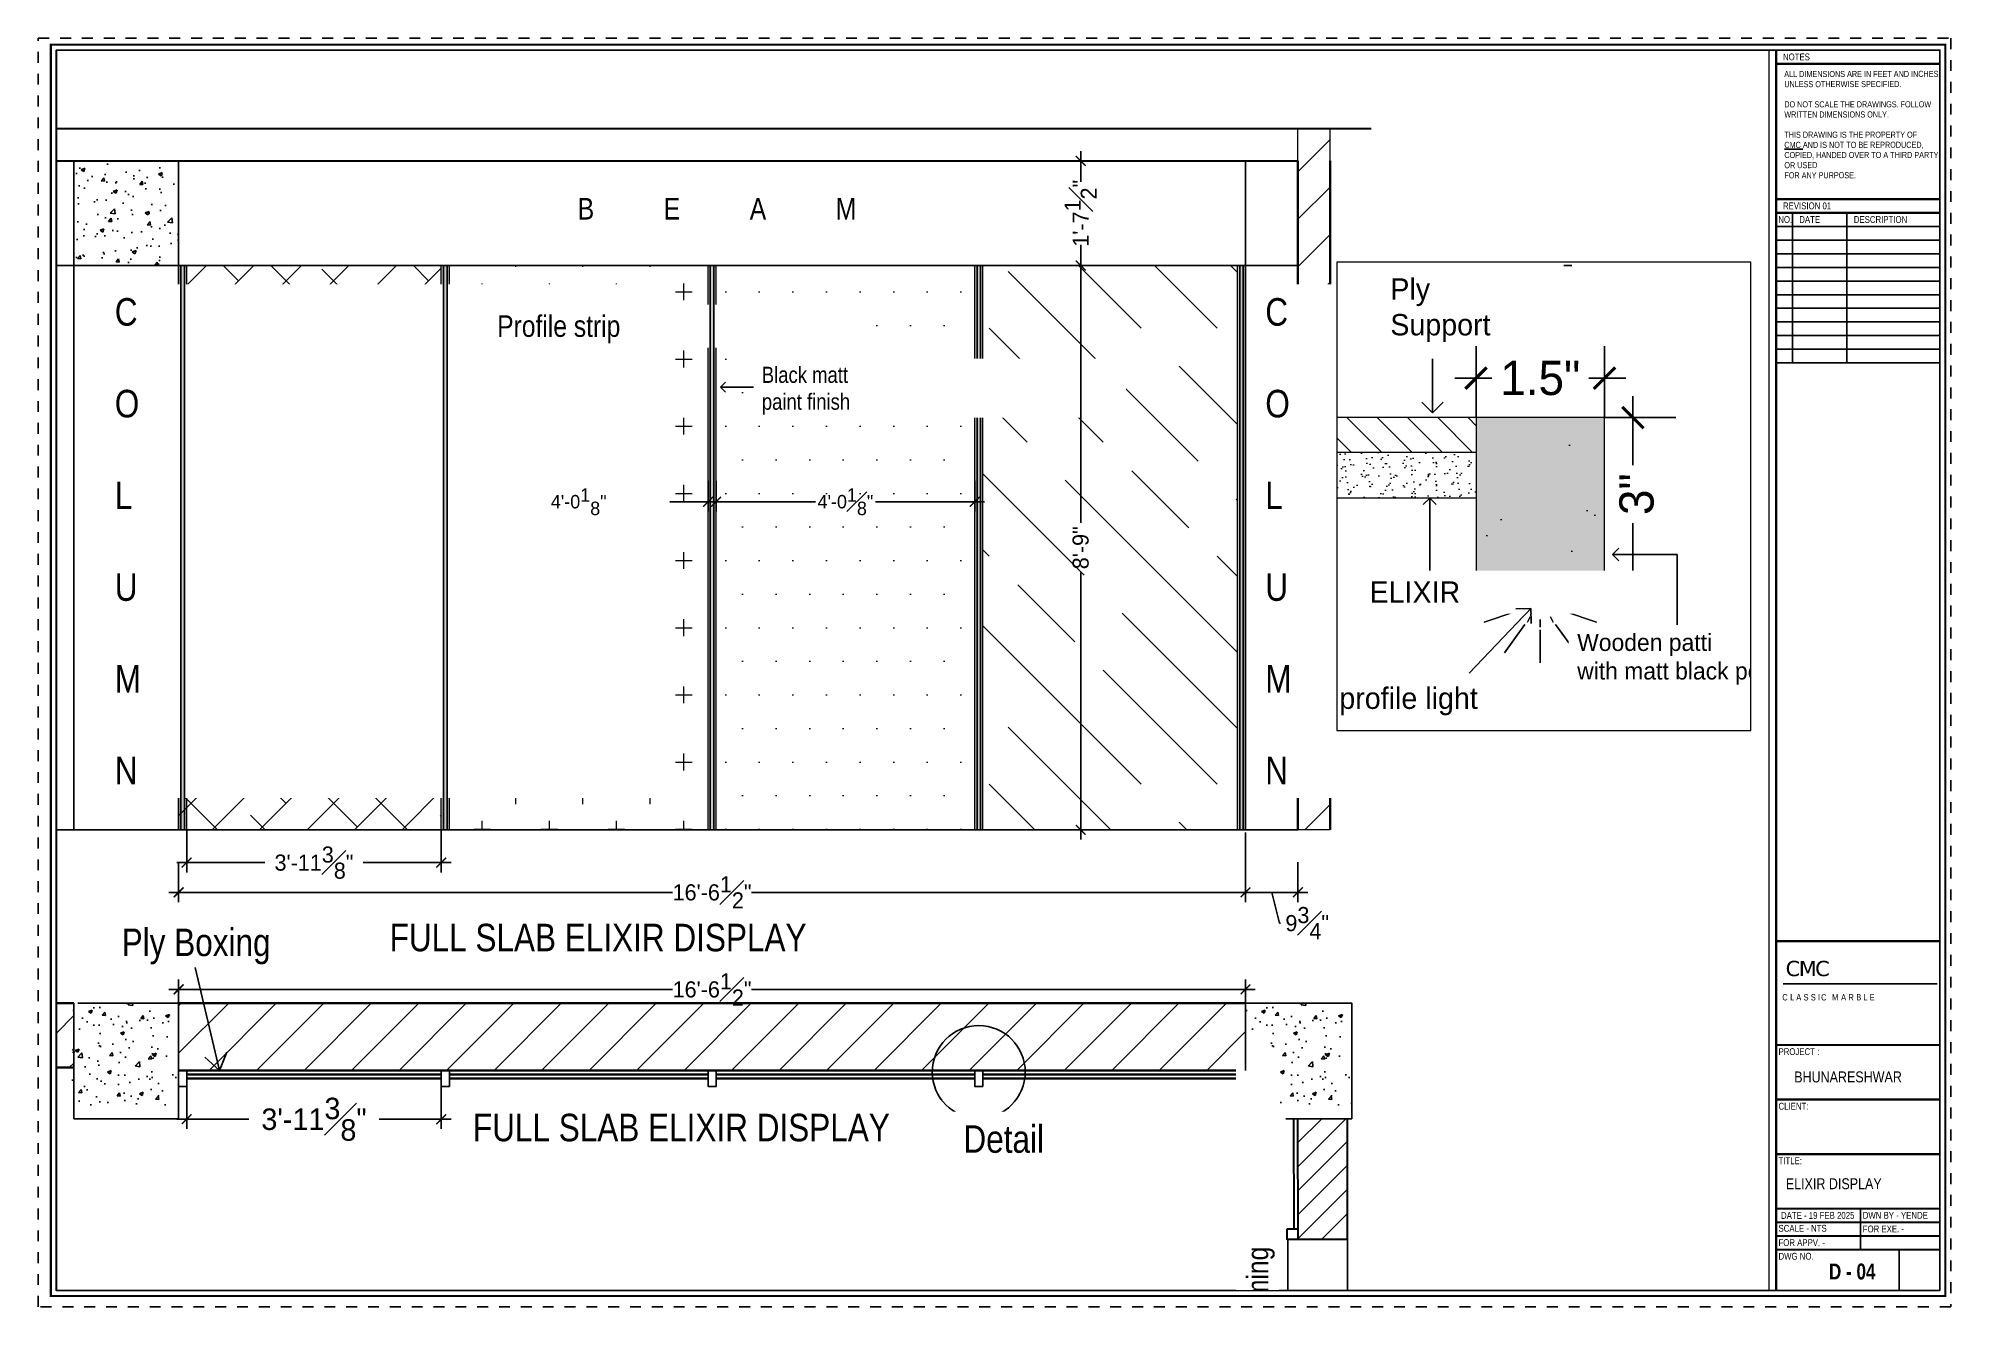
# Paper-space layout 'Elixir Display' of a CAD drawing. Header units: inches. Extents: x -0.6 to 16.9, y -0.1 to 11.6.
# The model-space entities are those that its viewports show. They can reach past a viewport. Long polylines and large blocks are cut down to what shows.
import ezdxf

# ---------------------------------------------------------------- set-up
doc = ezdxf.new("R2010")
doc.units = ezdxf.units.IN
doc.header["$LTSCALE"] = 0.05
doc.header["$MEASUREMENT"] = 0
doc.header["$PDMODE"] = 3
doc.header["$PDSIZE"] = -4
doc.linetypes.add('A2-XREF-115_FURN$0$HIDDEN', pattern=[0.375, 0.25, -0.125])
doc.linetypes.add('DASHED2', pattern=[0.375, 0.25, -0.125])
doc.layers.get('Defpoints').update_dxf_attribs({"linetype": 'DASHED2'})
for name, color, linetype in [('00 floor', 7, 'Continuous'), ('beam', 7, 'Continuous'), ('Civil Dimension - Text', 7, 'Continuous'), ('Furniture text & dimension', 7, 'Continuous'), ('Rk_Sheet Format text', 8, 'Continuous'), ('Sheet format', 1, 'Continuous'), ('slab', 7, 'Continuous'), ('text', 176, 'Continuous'), ('Vector Graphics', 7, 'Continuous')]:
    doc.layers.add(name, color=color, linetype=linetype)
doc.layers.add('FURNITURE', color=36, linetype='Continuous', lineweight=18)
doc.layers.add('WALL', color=7, linetype='Continuous', lineweight=35)
doc.layers.add('Nplot', color=3, linetype='Continuous', plot=False)
doc.layers.add('PDF6_RCP 1', color=7, linetype='Continuous', true_color=0xb9b9b9)
doc.styles.add('4MMOF3-8', font='ARIALN.TTF', dxfattribs={"height": 5.12})
doc.styles.add('9-128OF1-4', font='stylu.ttf')
doc.styles.add('ARIAL1', font='romans.shx', dxfattribs={"width": 0.85})
doc.styles.get("Standard").update_dxf_attribs({"font": 'stylu.ttf', "height": 6})
doc.styles.add('W1', font='')
doc.styles.add('W2', font='ARIALN.TTF')
doc.styles.get('W1').set_extended_font_data('Arial Black', italic=True)
doc.dimstyles.new('DIM 1-4', dxfattribs={"dimtxt": 3.0792, "dimasz": 1.82, "dimexe": 1.82, "dimexo": 0, "dimgap": 0.09, "dimtad": 0, "dimzin": 0, "dimdsep": 46, "dimlunit": 4, "dimtxsty": '9-128OF1-4', "dimblk": 'ARCHTICK', "dimcen": 1.8125, "dimdle": 1.82, "dimclrd": 8, "dimclre": 8, "dimadec": 0, "dimazin": 0, "dimtfac": 1, "dimtofl": 0, "dimtmove": 0, "dimatfit": 3, "dimldrblk": 'OPEN90', "dimfxl": 1, "dimtolj": 1, "dimtzin": 0, "dimlwd": -1, "dimarcsym": 0})
doc.dimstyles.new('rhythm des-01', dxfattribs={"dimtxt": 6, "dimasz": 2, "dimexe": 2, "dimexo": 0, "dimgap": 0.09, "dimtad": 0, "dimdec": 0, "dimzin": 0, "dimdsep": 46, "dimlunit": 4, "dimtxsty": 'Standard', "dimblk": 'ARCHTICK', "dimcen": 0, "dimclrd": 251, "dimclre": 251, "dimclrt": 20, "dimadec": 0, "dimazin": 0, "dimtfac": 1, "dimtdec": 0, "dimtix": 1, "dimtofl": 0, "dimtmove": 1, "dimatfit": 0, "dimldrblk": 'ARCHTICK', "dimfxl": 1, "dimtolj": 1, "dimtzin": 0, "dimarcsym": 0})
pattern_1 = [(45, (195.014, 1300.172), (-4.4194174, 4.4194174), [])]
pattern_2 = [(127.5, (-109978.4844, 75117.7035), (-1.92682377, -0.062993358), [0, -1.52, 0, -1.7, 0, -1.625]), (97.5, (-109978.4844, 75117.7035), (-2.822146065, 1.769776705), [0, -0.82, 0, -1.37, 0, -0.525]), (57.5, (-109978.4844, 75116.4735), (-0.005659054, 3.114141862), [0, -0.5, 0, -1.8, 0, -2.35]), (47.5, (-109978.4844, 75116.4735), (-0.877675565, 3.006126605), [0, -0.25, 0, -1.18, 0, -1.35])]

psp = doc.layouts.new('Elixir Display')

# ---------------------------------------------------------------- texts
at = {"layer": 'Rk_Sheet Format text', "color": 0, "attachment_point": 1, "rotation": 0.0497, "style": 'W2'}
for s, insert, char_height, width in [('NOTES', (15.352, 11.43), 0.0625, 1.42206), ('{\\C7;ALL DIMENSIONS ARE IN FEET AND INCHES UNLESS OTHERWISE SPECIFIED.\\P\\PDO NOT SCALE THE DRAWINGS. FOLLOW WRITTEN DIMENSIONS ONLY.\\P\\PTHIS DRAWING IS THE PROPERTY OF\\P\\LCMC \\lAND IS NOT TO BE REPRODUCED, COPIED, HANDED OVER TO A THIRD PARTY OR USED\\PFOR ANY PURPOSE.}', (15.364, 11.27), 0.05567, 1.4156), ('REVISION 01', (15.352, 10.065), 0.0625, 1.42206), ('NO.', (15.309, 9.94), 0.0625, 1.42206), ('DATE', (15.501, 9.94), 0.0625, 1.42206), ('DESCRIPTION', (16.001, 9.94), 0.0625, 1.42206), ('PROJECT :', (15.311, 2.314), 0.0625, 1.42206), ('BHUNARESHWAR ', (15.455, 2.101), 0.1, 1.4771), ('CLIENT:', (15.311, 1.814), 0.0625, 1.42206), ('TITLE:', (15.311, 1.314), 0.0625, 1.42206), ('ELIXIR DISPLAY', (15.378, 1.122), 0.1, 1.4771), ('DATE - 19 FEB 2025', (15.334, 0.813), 0.0625, 1.42206), ('DWN BY - YENDE', (16.083, 0.814), 0.0625, 1.42206), ('\\A1;SCALE - NTS', (15.311, 0.695), 0.0625, 1.42206), ('FOR APPV. - ', (15.311, 0.564), 0.0625, 1.42206), ('FOR EXE. - ', (16.083, 0.689), 0.0625, 1.42206), ('DWG NO.', (15.311, 0.439), 0.0625, 1.42206), ('{\\fImpact|b0|i0|c0|p34;D - 04}', (15.773, 0.341), 0.14598, 2.07599)]:
    psp.add_mtext(s, dxfattribs=dict(at, insert=insert, char_height=char_height, width=width))
at = {"layer": 'Rk_Sheet Format text', "color": 0, "attachment_point": 1}
for s, insert, char_height, width, style in [('{\\fVerdana|b0|i0|c0|p34;\\T0.9;\\C7;CMC}', (15.376, 3.115), 0.14009, 1.36276, 'W1'), ('{\\T1.45;\\C7;CLASSIC MARBLE}', (15.346, 2.81), 0.05781, 2.47777, 'W2')]:
    psp.add_mtext(s, dxfattribs=dict(at, insert=insert, char_height=char_height, width=width, style=style))

msp = doc.modelspace()

# ---------------------------------------------------------------- texts
at = {"layer": 'text', "ltscale": 50, "attachment_point": 4, "style": '4MMOF3-8', "bg_fill": 2}
for s, insert, char_height, width in [('B^IE^IA^IM', (-64291.8857, -1965.6071), 4, 66.281096), ('\\pi11.81645;FULL SLAB ELIXIR DISPLAY', (-64338.7115, -2101.2691), 5.12, 100.677375), ('\\pi11.81645;FULL SLAB ELIXIR DISPLAY', (-64323.2128, -2136.6285), 5.12, 100.677375)]:
    msp.add_mtext(s, dxfattribs=dict(at, insert=insert, char_height=char_height, width=width))

# ---------------------------------------------------------------- blocks, each defined once
blk = doc.blocks.new('_ArchTick')
at = {"color": 0, "const_width": 0.15}
blk.add_lwpolyline([(-0.5, -0.5), (0.5, 0.5)], dxfattribs=at)
blk = doc.blocks.new('*D306')
at = {"layer": 'Civil Dimension - Text', "color": 8, "lineweight": -2, "ltscale": 50, "transparency": 16777216}
for p, q in [((-64364.648, -2128.947), (-64364.648, -2136.863)), ((-64317.273, -2128.947), (-64317.273, -2136.863))]:
    blk.add_line(p, q, dxfattribs=at)
at = {"layer": 'Civil Dimension - Text', "color": 8, "ltscale": 50, "transparency": 16777216}
for p, q in [((-64366.468, -2135.043), (-64353.102, -2135.043)), ((-64315.453, -2135.043), (-64328.819, -2135.043))]:
    blk.add_line(p, q, dxfattribs=at)
at = {"layer": 'Defpoints', "color": 0, "ltscale": 50, "transparency": 16777216}
for p in [(-64364.648, -2128.947), (-64317.273, -2128.947), (-64364.648, -2135.043)]:
    blk.add_point(p, dxfattribs=at)
at = {"layer": 'Civil Dimension - Text', "color": 8, "ltscale": 50, "transparency": 16777216, "xscale": 1.82, "yscale": 1.82, "zscale": 1.82, "rotation": 180}
blk.add_blockref('_ArchTick', (-64364.648, -2135.043), dxfattribs=at)
at = {"layer": 'Civil Dimension - Text', "color": 8, "ltscale": 50, "transparency": 16777216, "xscale": 1.82, "yscale": 1.82, "zscale": 1.82}
blk.add_blockref('_ArchTick', (-64317.273, -2135.043), dxfattribs=at)
at = {"layer": 'Civil Dimension - Text', "color": 0, "ltscale": 50, "transparency": 16777216, "insert": (-64340.961, -2135.043), "char_height": 4, "attachment_point": 5, "style": '9-128OF1-4'}
blk.add_mtext('\\A1;3\'-11{\\H1x;\\S3#8;}"', dxfattribs=at)
blk = doc.blocks.new('_Open90')
at = {"color": 0, "linetype": 'ByBlock', "lineweight": -2}
for p, q in [((-0.5, 0.5), (0, 0)), ((0, 0), (-1, 0)), ((0, 0), (-0.5, -0.5))]:
    blk.add_line(p, q, dxfattribs=at)
blk = doc.blocks.new('*D307')
at = {"layer": 'Civil Dimension - Text', "color": 8, "lineweight": -2, "ltscale": 50, "transparency": 16777216}
for p, q in [((-64167.648, -2081.7), (-64167.648, -2094.642)), ((-64366.148, -2087.193), (-64366.148, -2094.642))]:
    blk.add_line(p, q, dxfattribs=at)
at = {"layer": 'Civil Dimension - Text', "color": 8, "ltscale": 50, "transparency": 16777216}
for p, q in [((-64367.968, -2092.822), (-64274.255, -2092.822)), ((-64165.828, -2092.822), (-64259.542, -2092.822))]:
    blk.add_line(p, q, dxfattribs=at)
at = {"layer": 'Defpoints', "color": 0, "ltscale": 50, "transparency": 16777216}
for p in [(-64167.648, -2081.7), (-64366.148, -2087.193), (-64167.648, -2092.822)]:
    blk.add_point(p, dxfattribs=at)
at = {"layer": 'Civil Dimension - Text', "color": 8, "ltscale": 50, "transparency": 16777216, "xscale": 1.82, "yscale": 1.82, "zscale": 1.82, "rotation": 180}
blk.add_blockref('_ArchTick', (-64366.148, -2092.822), dxfattribs=at)
at = {"layer": 'Civil Dimension - Text', "color": 8, "ltscale": 50, "transparency": 16777216, "xscale": 1.82, "yscale": 1.82, "zscale": 1.82}
blk.add_blockref('_ArchTick', (-64167.648, -2092.822), dxfattribs=at)
at = {"layer": 'Civil Dimension - Text', "color": 0, "ltscale": 50, "transparency": 16777216, "insert": (-64266.898, -2092.822), "char_height": 3, "attachment_point": 5, "style": '9-128OF1-4'}
blk.add_mtext('\\A1;16\'-6{\\H1x;\\S1#2;}"', dxfattribs=at)
blk = doc.blocks.new('*D308')
at = {"layer": 'Civil Dimension - Text', "color": 8, "lineweight": -2, "ltscale": 50, "transparency": 16777216}
for p, q in [((-64167.648, -2081.7), (-64167.648, -2094.642)), ((-64157.901, -2087.193), (-64157.901, -2094.642))]:
    blk.add_line(p, q, dxfattribs=at)
at = {"layer": 'Civil Dimension - Text', "color": 8, "ltscale": 50, "transparency": 16777216}
for p, q in [((-64169.468, -2092.822), (-64156.081, -2092.822)), ((-64162.775, -2092.822), (-64161.327, -2098.548)), ((-64161.327, -2098.548), (-64161.147, -2098.548))]:
    blk.add_line(p, q, dxfattribs=at)
at = {"layer": 'Defpoints', "color": 0, "ltscale": 50, "transparency": 16777216}
for p in [(-64167.648, -2081.7), (-64157.901, -2087.193), (-64157.901, -2092.822)]:
    blk.add_point(p, dxfattribs=at)
at = {"layer": 'Civil Dimension - Text', "color": 8, "ltscale": 50, "transparency": 16777216, "xscale": 1.82, "yscale": 1.82, "zscale": 1.82, "rotation": 180}
blk.add_blockref('_ArchTick', (-64167.648, -2092.822), dxfattribs=at)
at = {"layer": 'Civil Dimension - Text', "color": 8, "ltscale": 50, "transparency": 16777216, "xscale": 1.82, "yscale": 1.82, "zscale": 1.82}
blk.add_blockref('_ArchTick', (-64157.901, -2092.822), dxfattribs=at)
at = {"layer": 'Civil Dimension - Text', "color": 0, "ltscale": 50, "transparency": 16777216, "insert": (-64156.168, -2098.548), "char_height": 3, "attachment_point": 5, "style": '9-128OF1-4'}
blk.add_mtext('\\A1;9{\\H1x;\\S3#4;}"', dxfattribs=at)
blk = doc.blocks.new('*D309')
at = {"layer": 'Civil Dimension - Text', "color": 8, "lineweight": -2, "ltscale": 50, "transparency": 16777216}
for p, q in [((-64364.648, -2081.19), (-64364.648, -2089.106)), ((-64317.273, -2081.19), (-64317.273, -2089.106))]:
    blk.add_line(p, q, dxfattribs=at)
at = {"layer": 'Civil Dimension - Text', "color": 8, "ltscale": 50, "transparency": 16777216}
for p, q in [((-64366.468, -2087.286), (-64350.089, -2087.286)), ((-64315.453, -2087.286), (-64331.832, -2087.286))]:
    blk.add_line(p, q, dxfattribs=at)
at = {"layer": 'Defpoints', "color": 0, "ltscale": 50, "transparency": 16777216}
for p in [(-64364.648, -2081.19), (-64317.273, -2081.19), (-64364.648, -2087.286)]:
    blk.add_point(p, dxfattribs=at)
at = {"layer": 'Civil Dimension - Text', "color": 8, "ltscale": 50, "transparency": 16777216, "xscale": 1.82, "yscale": 1.82, "zscale": 1.82, "rotation": 180}
blk.add_blockref('_ArchTick', (-64364.648, -2087.286), dxfattribs=at)
at = {"layer": 'Civil Dimension - Text', "color": 8, "ltscale": 50, "transparency": 16777216, "xscale": 1.82, "yscale": 1.82, "zscale": 1.82}
blk.add_blockref('_ArchTick', (-64317.273, -2087.286), dxfattribs=at)
at = {"layer": 'Civil Dimension - Text', "color": 0, "ltscale": 50, "transparency": 16777216, "insert": (-64340.961, -2087.286), "char_height": 3, "attachment_point": 5, "style": '9-128OF1-4'}
blk.add_mtext('\\A1;3\'-11{\\H1x;\\S3#8;}"', dxfattribs=at)
blk = doc.blocks.new('*D310')
at = {"layer": 'Civil Dimension - Text', "color": 8, "lineweight": -2, "ltscale": 50, "transparency": 16777216}
for p, q in [((-64315.773, -2016.266), (-64315.773, -2021.935)), ((-64267.648, -2016.266), (-64267.648, -2021.935))]:
    blk.add_line(p, q, dxfattribs=at)
at = {"layer": 'Civil Dimension - Text', "color": 8, "ltscale": 50, "transparency": 16777216}
for p, q in [((-64317.593, -2020.115), (-64297.283, -2020.115)), ((-64265.828, -2020.115), (-64286.138, -2020.115))]:
    blk.add_line(p, q, dxfattribs=at)
at = {"layer": 'Defpoints', "color": 0, "ltscale": 50, "transparency": 16777216}
for p in [(-64315.773, -2016.266), (-64267.648, -2016.266), (-64267.648, -2020.115)]:
    blk.add_point(p, dxfattribs=at)
at = {"layer": 'Civil Dimension - Text', "color": 8, "ltscale": 50, "transparency": 16777216, "xscale": 1.82, "yscale": 1.82, "zscale": 1.82, "rotation": 180}
blk.add_blockref('_ArchTick', (-64315.773, -2020.115), dxfattribs=at)
at = {"layer": 'Civil Dimension - Text', "color": 8, "ltscale": 50, "transparency": 16777216, "xscale": 1.82, "yscale": 1.82, "zscale": 1.82}
blk.add_blockref('_ArchTick', (-64267.648, -2020.115), dxfattribs=at)
at = {"layer": 'Civil Dimension - Text', "color": 0, "ltscale": 50, "transparency": 16777216, "insert": (-64291.711, -2020.115), "char_height": 2.5, "attachment_point": 5, "style": '9-128OF1-4'}
blk.add_mtext('\\A1;4\'-0{\\H1x;\\S1#8;}"', dxfattribs=at)
blk = doc.blocks.new('*D311')
at = {"layer": 'Civil Dimension - Text', "color": 8, "lineweight": -2, "ltscale": 50, "transparency": 16777216}
for p, q in [((-64266.148, -2016.266), (-64266.148, -2021.935)), ((-64218.023, -2016.266), (-64218.023, -2021.935))]:
    blk.add_line(p, q, dxfattribs=at)
at = {"layer": 'Civil Dimension - Text', "color": 8, "ltscale": 50, "transparency": 16777216}
for p, q in [((-64267.968, -2020.115), (-64247.658, -2020.115)), ((-64216.203, -2020.115), (-64236.513, -2020.115))]:
    blk.add_line(p, q, dxfattribs=at)
at = {"layer": 'Defpoints', "color": 0, "ltscale": 50, "transparency": 16777216}
for p in [(-64266.148, -2016.266), (-64218.023, -2016.266), (-64218.023, -2020.115)]:
    blk.add_point(p, dxfattribs=at)
at = {"layer": 'Civil Dimension - Text', "color": 8, "ltscale": 50, "transparency": 16777216, "xscale": 1.82, "yscale": 1.82, "zscale": 1.82, "rotation": 180}
blk.add_blockref('_ArchTick', (-64266.148, -2020.115), dxfattribs=at)
at = {"layer": 'Civil Dimension - Text', "color": 8, "ltscale": 50, "transparency": 16777216, "xscale": 1.82, "yscale": 1.82, "zscale": 1.82}
blk.add_blockref('_ArchTick', (-64218.023, -2020.115), dxfattribs=at)
at = {"layer": 'Civil Dimension - Text', "color": 0, "ltscale": 50, "transparency": 16777216, "insert": (-64242.086, -2020.115), "char_height": 2.5, "attachment_point": 5, "style": '9-128OF1-4'}
blk.add_mtext('\\A1;4\'-0{\\H1x;\\S1#8;}"', dxfattribs=at)
blk = doc.blocks.new('*D509')
at = {"layer": 'Civil Dimension - Text', "color": 8, "ltscale": 50, "transparency": 16777216}
for p, q in [((-64403.415, -2393.788), (-64403.415, -2394.593)), ((-64403.415, -2396.288), (-64403.415, -2395.27))]:
    blk.add_line(p, q, dxfattribs=at)
at = {"layer": 'Civil Dimension - Text', "color": 8, "lineweight": -2, "ltscale": 50, "transparency": 16777216}
for p, q in [((-64403.747, -2394.038), (-64402.915, -2394.038)), ((-64403.747, -2396.038), (-64402.915, -2396.038))]:
    blk.add_line(p, q, dxfattribs=at)
at = {"layer": 'Defpoints', "color": 0, "ltscale": 50, "transparency": 16777216}
for p in [(-64403.747, -2394.038), (-64403.415, -2394.038), (-64403.747, -2396.038)]:
    blk.add_point(p, dxfattribs=at)
at = {"layer": 'Civil Dimension - Text', "color": 8, "ltscale": 50, "transparency": 16777216, "xscale": 0.25, "yscale": 0.25, "zscale": 0.25}
for p, rotation in [((-64403.415, -2394.038), 90), ((-64403.415, -2396.038), 270)]:
    blk.add_blockref('_ArchTick', p, dxfattribs=dict(at, rotation=rotation))
at = {"layer": 'Civil Dimension - Text', "color": 0, "ltscale": 50, "transparency": 16777216, "insert": (-64403.371, -2394.932), "char_height": 0.4, "attachment_point": 5, "rotation": 90, "style": '9-128OF1-4'}
blk.add_mtext('\\A1;3"', dxfattribs=at)
blk = doc.blocks.new('*D510')
at = {"layer": 'Civil Dimension - Text', "color": 8, "lineweight": -2, "ltscale": 50, "transparency": 16777216}
for p, q in [((-64405.247, -2394.038), (-64405.247, -2393.077)), ((-64403.747, -2394.038), (-64403.747, -2393.077))]:
    blk.add_line(p, q, dxfattribs=at)
at = {"layer": 'Civil Dimension - Text', "color": 8, "ltscale": 50, "transparency": 16777216}
for p, q in [((-64405.497, -2393.577), (-64405.062, -2393.577)), ((-64403.497, -2393.577), (-64403.931, -2393.577))]:
    blk.add_line(p, q, dxfattribs=at)
at = {"layer": 'Defpoints', "color": 0, "ltscale": 50, "transparency": 16777216}
for p in [(-64403.747, -2393.577), (-64405.247, -2394.038), (-64403.747, -2394.038)]:
    blk.add_point(p, dxfattribs=at)
at = {"layer": 'Civil Dimension - Text', "color": 8, "ltscale": 50, "transparency": 16777216, "xscale": 0.25, "yscale": 0.25, "zscale": 0.25, "rotation": 180}
blk.add_blockref('_ArchTick', (-64405.247, -2393.577), dxfattribs=at)
at = {"layer": 'Civil Dimension - Text', "color": 8, "ltscale": 50, "transparency": 16777216, "xscale": 0.25, "yscale": 0.25, "zscale": 0.25}
blk.add_blockref('_ArchTick', (-64403.747, -2393.577), dxfattribs=at)
at = {"layer": 'Civil Dimension - Text', "color": 0, "ltscale": 50, "transparency": 16777216, "insert": (-64404.497, -2393.577), "char_height": 0.4, "attachment_point": 5, "style": '9-128OF1-4'}
blk.add_mtext('\\A1;1.5"', dxfattribs=at)
blk = doc.blocks.new('*D524')
at = {"layer": 'Civil Dimension - Text', "color": 8, "ltscale": 50, "transparency": 16777216}
for p, q in [((-64398.479, -1974.37), (-64398.479, -2024.073)), ((-64398.479, -2083.01), (-64398.479, -2033.306))]:
    blk.add_line(p, q, dxfattribs=at)
at = {"layer": 'Civil Dimension - Text', "color": 8, "lineweight": -2, "ltscale": 50, "transparency": 16777216}
for p, q in [((-64393.781, -1976.19), (-64400.299, -1976.19)), ((-64385.648, -2081.19), (-64400.299, -2081.19))]:
    blk.add_line(p, q, dxfattribs=at)
at = {"layer": 'Defpoints', "color": 0, "ltscale": 50, "transparency": 16777216}
for p in [(-64393.781, -1976.19), (-64398.479, -2081.19), (-64385.648, -2081.19)]:
    blk.add_point(p, dxfattribs=at)
at = {"layer": 'Civil Dimension - Text', "color": 8, "ltscale": 50, "transparency": 16777216, "xscale": 1.82, "yscale": 1.82, "zscale": 1.82}
for p, rotation in [((-64398.479, -1976.19), 90), ((-64398.479, -2081.19), 270)]:
    blk.add_blockref('_ArchTick', p, dxfattribs=dict(at, rotation=rotation))
at = {"layer": 'Civil Dimension - Text', "color": 0, "ltscale": 50, "transparency": 16777216, "insert": (-64398.479, -2028.69), "char_height": 3, "attachment_point": 5, "rotation": 90, "style": '9-128OF1-4'}
blk.add_mtext('\\A1;8\'-9"', dxfattribs=at)
blk = doc.blocks.new('*D570')
at = {"layer": 'Civil Dimension - Text', "color": 8, "lineweight": -2, "ltscale": 50, "transparency": 16777216}
for p, q in [((-64366.148, -2125.947), (-64366.148, -2109.063)), ((-64167.648, -2125.947), (-64167.648, -2109.063))]:
    blk.add_line(p, q, dxfattribs=at)
at = {"layer": 'Civil Dimension - Text', "color": 8, "ltscale": 50, "transparency": 16777216}
for p, q in [((-64367.968, -2110.883), (-64274.255, -2110.883)), ((-64165.828, -2110.883), (-64259.542, -2110.883))]:
    blk.add_line(p, q, dxfattribs=at)
at = {"layer": 'Defpoints', "color": 0, "ltscale": 50, "transparency": 16777216}
for p in [(-64167.648, -2110.883), (-64366.148, -2125.947), (-64167.648, -2125.947)]:
    blk.add_point(p, dxfattribs=at)
at = {"layer": 'Civil Dimension - Text', "color": 8, "ltscale": 50, "transparency": 16777216, "xscale": 1.82, "yscale": 1.82, "zscale": 1.82, "rotation": 180}
blk.add_blockref('_ArchTick', (-64366.148, -2110.883), dxfattribs=at)
at = {"layer": 'Civil Dimension - Text', "color": 8, "ltscale": 50, "transparency": 16777216, "xscale": 1.82, "yscale": 1.82, "zscale": 1.82}
blk.add_blockref('_ArchTick', (-64167.648, -2110.883), dxfattribs=at)
at = {"layer": 'Civil Dimension - Text', "color": 0, "ltscale": 50, "transparency": 16777216, "insert": (-64266.898, -2110.883), "char_height": 3, "attachment_point": 5, "style": '9-128OF1-4'}
blk.add_mtext('\\A1;16\'-6{\\H1x;\\S1#2;}"', dxfattribs=at)
blk = doc.blocks.new('*D689')
at = {"layer": 'Civil Dimension - Text', "color": 8, "ltscale": 50, "transparency": 16777216}
for p, q in [((-64198.314, -1954.87), (-64198.314, -1960.572)), ((-64198.314, -1978.01), (-64198.314, -1972.307))]:
    blk.add_line(p, q, dxfattribs=at)
at = {"layer": 'Civil Dimension - Text', "color": 8, "lineweight": -2, "ltscale": 50, "transparency": 16777216}
for p, q in [((-64193.617, -1956.69), (-64200.134, -1956.69)), ((-64193.617, -1976.19), (-64200.134, -1976.19))]:
    blk.add_line(p, q, dxfattribs=at)
at = {"layer": 'Defpoints', "color": 0, "ltscale": 50, "transparency": 16777216}
for p in [(-64193.617, -1956.69), (-64198.314, -1976.19), (-64193.617, -1976.19)]:
    blk.add_point(p, dxfattribs=at)
at = {"layer": 'Civil Dimension - Text', "color": 8, "ltscale": 50, "transparency": 16777216, "xscale": 1.82, "yscale": 1.82, "zscale": 1.82}
for p, rotation in [((-64198.314, -1956.69), 90), ((-64198.314, -1976.19), 270)]:
    blk.add_blockref('_ArchTick', p, dxfattribs=dict(at, rotation=rotation))
at = {"layer": 'Civil Dimension - Text', "color": 0, "ltscale": 50, "transparency": 16777216, "insert": (-64198.314, -1966.44), "char_height": 3, "attachment_point": 5, "rotation": 90, "style": '9-128OF1-4'}
blk.add_mtext('\\A1;1\'-7{\\H1x;\\S1#2;}"', dxfattribs=at)
blk = doc.blocks.new('*D690')
at = {"layer": 'Civil Dimension - Text', "color": 8, "ltscale": 50, "transparency": 16777216}
for p, q in [((-64198.314, -1974.37), (-64198.314, -2024.073)), ((-64198.314, -2083.01), (-64198.314, -2033.306))]:
    blk.add_line(p, q, dxfattribs=at)
at = {"layer": 'Civil Dimension - Text', "color": 8, "lineweight": -2, "ltscale": 50, "transparency": 16777216}
for p, q in [((-64193.617, -1976.19), (-64200.134, -1976.19)), ((-64185.484, -2081.19), (-64200.134, -2081.19))]:
    blk.add_line(p, q, dxfattribs=at)
at = {"layer": 'Defpoints', "color": 0, "ltscale": 50, "transparency": 16777216}
for p in [(-64193.617, -1976.19), (-64198.314, -2081.19), (-64185.484, -2081.19)]:
    blk.add_point(p, dxfattribs=at)
at = {"layer": 'Civil Dimension - Text', "color": 8, "ltscale": 50, "transparency": 16777216, "xscale": 1.82, "yscale": 1.82, "zscale": 1.82}
for p, rotation in [((-64198.314, -1976.19), 90), ((-64198.314, -2081.19), 270)]:
    blk.add_blockref('_ArchTick', p, dxfattribs=dict(at, rotation=rotation))
at = {"layer": 'Civil Dimension - Text', "color": 0, "ltscale": 50, "transparency": 16777216, "insert": (-64198.314, -2028.69), "char_height": 3, "attachment_point": 5, "rotation": 90, "style": '9-128OF1-4'}
blk.add_mtext('\\A1;8\'-9"', dxfattribs=at)

# ---------------------------------------------------------------- dimensions: what is measured, and where the dimension line sits
at = {"layer": 'Civil Dimension - Text', "ltscale": 50}
for base, p1, p2, picture, middle in [((-64198.3142, -1976.1898), (-64193.6169, -1956.6898), (-64193.6169, -1976.1898), '*D689', (-64198.3142, -1966.4398)), ((-64398.4785, -2081.1898), (-64393.7812, -1976.1898), (-64385.6482, -2081.1898), '*D524', (-64398.4785, -2028.6898))]:
    dim = msp.add_linear_dim(base=base, p1=p1, p2=p2, angle=90, dimstyle='DIM 1-4', override={"dimtxt": 3, "dimdec": 3, "dimtdec": 3, "dimtmove": 1, "dimfxl": 0, "dimfrac": 1, "dimarcsym": 1}, dxfattribs=at)
    dim.commit()
    dim.dimension.update_dxf_attribs({"geometry": picture, "text_midpoint": middle})
for base, p1, p2, override, picture, middle in [((-64267.6482, -2020.1146), (-64315.7732, -2016.2656), (-64267.6482, -2016.2656), {"dimtxt": 2.5, "dimdec": 3, "dimtdec": 3, "dimtmove": 1, "dimfxl": 0, "dimfrac": 1, "dimarcsym": 1}, '*D310', (-64291.7107, -2020.1146)), ((-64218.0232, -2020.1146), (-64266.1482, -2016.2656), (-64218.0232, -2016.2656), {"dimtxt": 2.5, "dimdec": 3, "dimtdec": 3, "dimtmove": 1, "dimfxl": 0, "dimfrac": 1, "dimarcsym": 1}, '*D311', (-64242.0857, -2020.1146)), ((-64364.6482, -2087.2856), (-64317.2732, -2081.1898), (-64364.6482, -2081.1898), {"dimtxt": 3, "dimdec": 3, "dimtdec": 3, "dimtmove": 1, "dimfxl": 0, "dimfrac": 1, "dimarcsym": 1}, '*D309', (-64340.9607, -2087.2856)), ((-64167.6482, -2092.8216), (-64366.1482, -2087.1935), (-64167.6482, -2081.7), {"dimtxt": 3, "dimdec": 3, "dimtdec": 3, "dimtmove": 1, "dimfxl": 0, "dimfrac": 1, "dimarcsym": 1}, '*D307', (-64266.8982, -2092.8216))]:
    dim = msp.add_linear_dim(base=base, p1=p1, p2=p2, dimstyle='DIM 1-4', override=override, dxfattribs=at)
    dim.commit()
    dim.dimension.update_dxf_attribs({"geometry": picture, "text_midpoint": middle})
dim = msp.add_linear_dim(base=(-64157.9009, -2092.8216), p1=(-64167.6482, -2081.7), p2=(-64157.9009, -2087.1935), dimstyle='DIM 1-4', override={"dimtxt": 3, "dimdec": 3, "dimtdec": 3, "dimtmove": 1, "dimfxl": 0, "dimfrac": 1, "dimarcsym": 1}, dxfattribs=at)
dim.commit()
dim.dimension.update_dxf_attribs({"geometry": '*D308', "text_midpoint": (-64161.0567, -2098.5478), "dimtype": 160})
dim = msp.add_linear_dim(base=(-64403.7469, -2393.5769), p1=(-64405.2469, -2394.0381), p2=(-64403.7469, -2394.0381), angle=180, text='1.5"', dimstyle='DIM 1-4', override={"dimtxt": 0.4, "dimasz": 0.25, "dimexe": 0.5, "dimdec": 3, "dimdle": 0.25, "dimtdec": 3, "dimtmove": 1, "dimfxl": 0, "dimfrac": 1, "dimarcsym": 1}, dxfattribs=at)
dim.commit()
dim.dimension.update_dxf_attribs({"geometry": '*D510', "text_midpoint": (-64404.4969, -2393.5769)})
dim = msp.add_linear_dim(base=(-64403.4154, -2394.0381), p1=(-64403.7469, -2396.0381), p2=(-64403.7469, -2394.0381), angle=90, text='3"', dimstyle='DIM 1-4', override={"dimtxt": 0.4, "dimasz": 0.25, "dimexe": 0.5, "dimdec": 3, "dimdle": 0.25, "dimtdec": 3, "dimtmove": 1, "dimfxl": 0, "dimfrac": 1, "dimarcsym": 1}, dxfattribs=at)
dim.commit()
dim.dimension.update_dxf_attribs({"geometry": '*D509', "text_midpoint": (-64403.3715, -2394.9316), "dimtype": 160})

# ---------------------------------------------------------------- hatches: boundary and pattern name
at = {"ltscale": 50}
h = msp.add_hatch(color=45, dxfattribs=at)
h.dxf.hatch_style = 1
h.paths.add_polyline_path([(-64364.6482, -1976.1898), (-64366.1482, -1976.1898), (-64366.1482, -2081.1898), (-64364.6482, -2081.1898)])
h = msp.add_hatch(color=45, dxfattribs=at)
h.dxf.hatch_style = 1
h.paths.add_polyline_path([(-64315.7732, -1976.1898), (-64317.2732, -1976.1898), (-64317.2732, -2081.1898), (-64315.7732, -2081.1898)])
h = msp.add_hatch(color=45, dxfattribs=at)
h.dxf.hatch_style = 1
h.paths.add_polyline_path([(-64266.1482, -1976.1898), (-64267.6482, -1976.1898), (-64267.6482, -2081.1898), (-64266.1482, -2081.1898)])
h = msp.add_hatch(color=45, dxfattribs=at)
h.dxf.hatch_style = 1
h.paths.add_polyline_path([(-64216.5232, -1976.1898), (-64218.0232, -1976.1898), (-64218.0232, -2081.1898), (-64216.5232, -2081.1898)])
at = {"ltscale": 50, "true_color": 0xf1eb1f}
h = msp.add_hatch(color=2, dxfattribs=at)
h.dxf.hatch_style = 1
h.paths.add_polyline_path([(-64217.6032, -2081.1898), (-64216.9432, -2081.1898), (-64216.9432, -1976.1898), (-64217.6032, -1976.1898)])
at = {"ltscale": 50}
h = msp.add_hatch(color=45, dxfattribs=at)
h.dxf.hatch_style = 1
h.paths.add_polyline_path([(-64167.6482, -1976.1898), (-64169.1482, -1976.1898), (-64169.1482, -2081.1898), (-64167.6482, -2081.1898)])
at = {"ltscale": 50, "true_color": 0xf1eb1f}
h = msp.add_hatch(color=2, dxfattribs=at)
h.dxf.hatch_style = 1
h.paths.add_polyline_path([(-64168.7282, -2081.1898), (-64168.0682, -2081.1898), (-64168.0682, -1976.1898), (-64168.7282, -1976.1898)])
at = {"layer": '00 floor'}
h = msp.add_hatch(dxfattribs=at)
h.set_pattern_fill('ANSI31', color=256)
h.set_pattern_definition([(45, (-198917.7845, -97902.4927), (-2.24506403, 2.24506403), [])])
h.paths.add_polyline_path([(-64148.6482, -2134.9467), (-64157.9482, -2134.9467), (-64157.8916, -2157.4467), (-64148.6482, -2157.4467)])
at = {"layer": 'Civil Dimension - Text', "ltscale": 50, "true_color": 0x939598}
h = msp.add_hatch(dxfattribs=at)
h.set_pattern_fill('AR-CONC', color=252)
h.set_pattern_definition([(50, (195.014, 1300.172), (7.1726018, -0.62752135), [0.75, -8.25]), (355, (195.014, 1300.172), (-1.3875133, 7.5219213), [0.6, -6.6]), (100.451444, (195.612, 1300.12), (5.7850885, 6.8943999), [0.6374019, -7.0114211]), (46.1842, (195.014, 1302.172), (10.6724133, -1.6551928), [1.125, -12.375]), (96.635635, (195.904, 1302.034), (9.3466195, 9.741186), [0.9561034, -10.5171376]), (351.184164, (195.014, 1302.172), (9.3466195, 9.741186), [0.9, -9.9]), (21, (196.014, 1301.672), (5.9690705, -4.0261889), [0.75, -8.25]), (326, (196.014, 1301.672), (2.4331533, 7.25150045), [0.6, -6.6]), (71.451445, (196.512, 1301.3365), (8.4022238, 3.2253115), [0.6374019, -7.0114211]), (37.5, (195.0143, 1300.172), (0.12159855, 3.32893854), [0, -6.52, 0, -6.7, 0, -6.625]), (7.5, (195.0143, 1300.172), (2.63069537, 3.94411712), [0, -3.82, 0, -6.37, 0, -2.525]), (327.5, (192.7843, 1300.172), (5.33822436, -0.22554872), [0, -2.5, 0, -7.8, 0, -10.35]), (317.5, (191.7843, 1300.172), (5.8318617, 1.00104982), [0, -3.25, 0, -5.18, 0, -7.35])])
h.paths.add_polyline_path([(-64385.6482, -1976.1898), (-64366.1482, -1976.1898), (-64366.1482, -1956.6898), (-64385.6482, -1956.6898)])
h = msp.add_hatch(dxfattribs=at)
h.set_pattern_fill('AR-CONC', color=252)
h.set_pattern_definition([(50, (1187.135, 1391.172), (7.1726018, -0.62752135), [0.75, -8.25]), (355, (1187.135, 1391.172), (-1.3875133, 7.5219213), [0.6, -6.6]), (100.451444, (1187.733, 1391.12), (5.7850885, 6.8943999), [0.6374019, -7.0114211]), (46.1842, (1187.135, 1393.172), (10.6724133, -1.6551928), [1.125, -12.375]), (96.635635, (1188.024, 1393.034), (9.3466195, 9.741186), [0.9561034, -10.5171376]), (351.184164, (1187.135, 1393.172), (9.3466195, 9.741186), [0.9, -9.9]), (21, (1188.135, 1392.672), (5.9690705, -4.0261889), [0.75, -8.25]), (326, (1188.135, 1392.672), (2.4331533, 7.25150045), [0.6, -6.6]), (71.451445, (1188.6324, 1392.3365), (8.4022238, 3.2253115), [0.6374019, -7.0114211]), (37.5, (1187.135, 1391.172), (0.12159855, 3.32893854), [0, -6.52, 0, -6.7, 0, -6.625]), (7.5, (1187.135, 1391.172), (2.63069537, 3.94411712), [0, -3.82, 0, -6.37, 0, -2.525]), (327.5, (1184.905, 1391.172), (5.33822436, -0.22554872), [0, -2.5, 0, -7.8, 0, -10.35]), (317.5, (1183.905, 1391.172), (5.8318617, 1.00104982), [0, -3.25, 0, -5.18, 0, -7.35])])
h.paths.add_polyline_path([(-64366.1482, -2113.4467), (-64385.8982, -2113.4467), (-64385.8982, -2132.6967), (-64366.1482, -2132.6967)])
h = msp.add_hatch(dxfattribs=at)
h.set_pattern_fill('AR-CONC', color=252)
h.set_pattern_definition([(50, (1405.385, 1391.172), (7.1726018, -0.62752135), [0.75, -8.25]), (355, (1405.385, 1391.172), (-1.3875133, 7.5219213), [0.6, -6.6]), (100.451444, (1405.983, 1391.12), (5.7850885, 6.8943999), [0.6374019, -7.0114211]), (46.1842, (1405.385, 1393.172), (10.6724133, -1.6551928), [1.125, -12.375]), (96.635635, (1406.274, 1393.034), (9.3466195, 9.741186), [0.9561034, -10.5171376]), (351.184164, (1405.385, 1393.172), (9.3466195, 9.741186), [0.9, -9.9]), (21, (1406.385, 1392.672), (5.9690705, -4.0261889), [0.75, -8.25]), (326, (1406.385, 1392.672), (2.4331533, 7.25150045), [0.6, -6.6]), (71.451445, (1406.8824, 1392.3365), (8.4022238, 3.2253115), [0.6374019, -7.0114211]), (37.5, (1405.385, 1391.172), (0.12159855, 3.32893854), [0, -6.52, 0, -6.7, 0, -6.625]), (7.5, (1405.385, 1391.172), (2.63069537, 3.94411712), [0, -3.82, 0, -6.37, 0, -2.525]), (327.5, (1403.155, 1391.172), (5.33822436, -0.22554872), [0, -2.5, 0, -7.8, 0, -10.35]), (317.5, (1402.155, 1391.172), (5.8318617, 1.00104982), [0, -3.25, 0, -5.18, 0, -7.35])])
h.paths.add_polyline_path([(-64147.8982, -2113.4467), (-64167.6482, -2113.4467), (-64167.6482, -2132.6967), (-64147.8982, -2132.6967)])
at = {"layer": 'FURNITURE', "ltscale": 50}
h = msp.add_hatch(dxfattribs=at)
h.set_pattern_fill('ANSI31', color=256, scale=50)
h.set_pattern_definition(pattern_1)
h.paths.add_polyline_path([(-64151.9009, -1956.6898), (-64151.9009, -1950.6898), (-64157.9009, -1950.6898), (-64157.9009, -1956.6898), (-64157.9009, -2081.1898), (-64151.9009, -2081.1898)])
at = {"layer": 'FURNITURE', "ltscale": 50, "true_color": 0x939598}
h = msp.add_hatch(dxfattribs=at)
h.set_pattern_fill('ANSI38', color=252, scale=50)
h.set_pattern_definition([(45, (195.014, 1300.172), (-4.4194174, 4.4194174), []), (135, (195.014, 1300.172), (-13.25825215, 4.4194174), [15.625, -9.375])])
h.paths.add_polyline_path([(-64317.2732, -1976.1898), (-64366.1482, -1976.1898), (-64366.1482, -2081.1898), (-64317.2732, -2081.1898)])
h = msp.add_hatch(dxfattribs=at)
h.set_pattern_fill('CROSS', color=252, scale=25)
h.set_pattern_definition([(0, (195.014, 1300.172), (6.25, 6.25), [3.125, -9.375]), (90, (196.577, 1298.6095), (-6.25, 6.25), [3.125, -9.375])])
h.paths.add_polyline_path([(-64315.7732, -2081.1898), (-64267.6482, -2081.1898), (-64267.6482, -1976.1898), (-64315.7732, -1976.1898)])
at = {"layer": 'FURNITURE', "ltscale": 50}
h = msp.add_hatch(dxfattribs=at)
h.set_pattern_fill('DOTS', color=256, scale=100)
h.set_pattern_definition([(0, (195.014, 1300.172), (3.125, 6.25), [0, -6.25])])
h.paths.add_polyline_path([(-64218.0232, -1976.1898), (-64266.1482, -1976.1898), (-64266.1482, -2081.1898), (-64218.0232, -2081.1898)])
at = {"layer": 'FURNITURE', "ltscale": 50, "true_color": 0x939598}
h = msp.add_hatch(dxfattribs=at)
h.set_pattern_fill('GOST_WOOD', color=252, scale=5, angle=45)
h.set_pattern_definition([(135, (195.014, 1300.172), (21.213203, 21.213203), [50, -10]), (135, (209.156, 1300.172), (21.213203, 21.213203), [30, -7.5, 15, -7.5]), (135, (226.834, 1296.636), (21.213203, 21.213203), [50, -10])])
h.paths.add_polyline_path([(-64169.1482, -1976.1898), (-64216.5232, -1976.1898), (-64216.5232, -2081.1898), (-64169.1482, -2081.1898)])
at = {"layer": 'FURNITURE', "ltscale": 50}
h = msp.add_hatch(dxfattribs=at)
h.set_pattern_fill('ANSI31', color=256, scale=50)
h.set_pattern_definition(pattern_1)
h.paths.add_polyline_path([(-64385.6482, -2113.4467), (-64440.1999, -2113.4467), (-64440.1999, -2125.4467), (-64385.6482, -2125.4467)])
h = msp.add_hatch(dxfattribs=at)
h.set_pattern_fill('ANSI31', color=256, scale=50)
h.set_pattern_definition(pattern_1)
h.paths.add_polyline_path([(-64167.6482, -2125.9467), (-64167.6482, -2113.4467), (-64366.1482, -2113.4467), (-64366.1482, -2125.9467)])
h = msp.add_hatch(dxfattribs=at)
h.set_pattern_fill('ANSI31', color=256, scale=2, angle=90)
h.set_pattern_definition([(135, (-0.41622, 0), (-0.1767766953, -0.1767766953), [])])
h.paths.add_polyline_path([(-64405.2469, -2394.4453), (-64405.2469, -2394.0381), (-64411.7279, -2394.0381), (-64411.7279, -2394.4453)])
h = msp.add_hatch(dxfattribs=at)
h.set_pattern_fill('AR-SAND', color=256, angle=90)
h.set_pattern_definition(pattern_2)
h.paths.add_polyline_path([(-64403.7469, -2394.0381), (-64405.2469, -2394.0381), (-64405.2469, -2396.0381), (-64403.7469, -2396.0381)])
h = msp.add_hatch(dxfattribs=at)
h.set_pattern_fill('AR-SAND', color=256, angle=90)
h.set_pattern_definition(pattern_2)
h.paths.add_polyline_path([(-64405.2469, -2396.0381), (-64403.7469, -2396.0381), (-64403.7469, -2394.0381), (-64405.2469, -2394.0381)])
h = msp.add_hatch(dxfattribs=at)
h.set_pattern_fill('AR-SAND', color=256, angle=90)
h.set_pattern_definition(pattern_2)
h.paths.add_polyline_path([(-64405.2469, -2396.0381), (-64403.7469, -2396.0381), (-64403.7469, -2394.0381), (-64405.2469, -2394.0381)])
h = msp.add_hatch(color=256, dxfattribs=at)
h.dxf.hatch_style = 1
h.paths.add_polyline_path([(-64403.7469, -2394.0381), (-64405.2469, -2394.0381), (-64405.2469, -2396.0381), (-64403.7469, -2396.0381)])
at = {"layer": 'FURNITURE', "ltscale": 50, "true_color": 0x939598}
h = msp.add_hatch(dxfattribs=at)
h.set_pattern_fill('AR-SAND', color=252, scale=5)
h.set_pattern_definition([(37.5, (-0.416, 0), (-0.3149668, 9.6341188), [0, -7.6, 0, -8.5, 0, -8.125]), (7.5, (-0.416, 0), (8.8488835, 14.1107303), [0, -4.1, 0, -6.85, 0, -2.625]), (327.5, (-6.566, 0), (15.5707093, 0.0282953), [0, -2.5, 0, -9, 0, -11.75]), (317.5, (-6.566, 0), (15.030633, 4.3883778), [0, -1.25, 0, -5.9, 0, -6.75])])
h.paths.add_polyline_path([(-64411.7279, -2394.4453), (-64411.7279, -2394.9781), (-64405.2469, -2394.9781), (-64405.2469, -2394.4453)])
at = {"layer": 'FURNITURE', "ltscale": 50}
h = msp.add_hatch(dxfattribs=at)
h.set_pattern_fill('AR-SAND', color=256, scale=0.1, angle=90)
h.set_pattern_definition([(127.5, (0, 0), (-0.1926823769, -0.0062993358), [0, -0.152, 0, -0.17, 0, -0.1625]), (97.5, (0, 0), (-0.2822146065, 0.1769776705), [0, -0.082, 0, -0.137, 0, -0.0525]), (57.5, (-8e-18, -0.123), (-0.00056590535, 0.31141418618), [0, -0.05, 0, -0.18, 0, -0.235]), (47.5, (-8e-18, -0.123), (-0.0877675565, 0.3006126605), [0, -0.025, 0, -0.118, 0, -0.135])])
h.paths.add_polyline_path([(-64409.3871, -2394.4453), (-64409.3871, -2394.9781), (-64405.2469, -2394.9781), (-64405.2469, -2394.4453)])
at = {"layer": 'PDF6_RCP 1', "true_color": 0xf8d731}
msp.add_hatch(color=40, dxfattribs=at).paths.add_polyline_path([(-64404.4371, -2396.1874), (-64404.5865, -2396.1874), (-64404.5865, -2396.0978), (-64404.4371, -2396.0978)])

# ---------------------------------------------------------------- linework, layer by layer
at = {"ltscale": 50}
for p, q in [((-64366.1482, -1976.1898), (-64364.6482, -1976.1898)), ((-64317.2732, -1976.1898), (-64315.7732, -1976.1898)), ((-64267.6482, -1976.1898), (-64266.1482, -1976.1898)), ((-64218.0232, -1976.1898), (-64216.5232, -1976.1898)), ((-64169.1482, -1976.1898), (-64167.6482, -1976.1898)), ((-64108.4375, -1976.1898), (-64106.9375, -1976.1898))]:
    msp.add_line(p, q, dxfattribs=at)
for points in [[(-64217.6032, -2081.1898), (-64216.9432, -2081.1898), (-64216.9432, -1976.1898), (-64217.6032, -1976.1898)], [(-64168.7282, -2081.1898), (-64168.0682, -2081.1898), (-64168.0682, -1976.1898), (-64168.7282, -1976.1898)]]:
    msp.add_lwpolyline(points, close=True, dxfattribs=at)
at = {"layer": '00 floor', "color": 18, "lineweight": 30, "true_color": 0x000000}
for p, q in [((-64158.6982, -2134.9486), (-64158.6416, -2155.4467)), ((-64157.9482, -2134.9467), (-64157.8916, -2157.4467)), ((-64148.6482, -2157.4467), (-64148.6482, -2134.9467)), ((-64148.6482, -2157.4467), (-64157.8916, -2157.4467))]:
    msp.add_line(p, q, dxfattribs=at)
at = {"layer": '00 floor'}
for points in [[(-64366.1482, -2125.9467), (-64364.6482, -2125.9467), (-64364.6482, -2128.9467), (-64366.1482, -2128.9467)], [(-64317.2732, -2125.9467), (-64315.7732, -2125.9467), (-64315.7732, -2128.9467), (-64317.2732, -2128.9467)], [(-64267.6482, -2125.9467), (-64266.1482, -2125.9467), (-64266.1482, -2128.9467), (-64267.6482, -2128.9467)], [(-64218.0232, -2125.9467), (-64216.5232, -2125.9467), (-64216.5232, -2128.9467), (-64218.0232, -2128.9467)], [(-64169.1482, -2125.9467), (-64167.6482, -2125.9467), (-64167.6482, -2128.9467), (-64169.1482, -2128.9467)]]:
    msp.add_lwpolyline(points, close=True, dxfattribs=at)
at = {"layer": '00 floor', "color": 18, "lineweight": 30, "true_color": 0x000000}
msp.add_lwpolyline([(-64159.8916, -2155.4467), (-64157.8916, -2155.4467), (-64157.8916, -2157.4467), (-64159.8916, -2157.4467)], close=True, dxfattribs=at)
at = {"layer": 'beam', "color": 253, "ltscale": 15}
msp.add_line((-64148.6482, -2204.4467), (-64148.6482, -2134.9467), dxfattribs=at)
at = {"layer": 'Civil Dimension - Text', "ltscale": 50}
for p, q in [((-64385.6482, -1956.6898), (-64385.6482, -2081.1898)), ((-64366.1482, -1956.6898), (-64366.1482, -2081.1898)), ((-64167.6482, -1956.6898), (-64167.6482, -2081.1898)), ((-64418.2667, -1976.1898), (-64157.9009, -1976.1898)), ((-64424.2247, -2081.1898), (-64157.9009, -2081.1898)), ((-64159.7996, -2157.4467), (-64159.7996, -2192.4467))]:
    msp.add_line(p, q, dxfattribs=at)
at = {"layer": 'FURNITURE', "ltscale": 50}
for p, q in [((-64157.9009, -1956.6898), (-64157.9009, -1950.6898)), ((-64151.9009, -1956.6898), (-64151.9009, -1950.6898)), ((-64364.6482, -2081.1898), (-64364.6482, -1976.1898)), ((-64317.2732, -2081.1898), (-64317.2732, -1976.1898)), ((-64315.7732, -2081.1898), (-64315.7732, -1976.1898)), ((-64267.6482, -2081.1898), (-64267.6482, -1976.1898)), ((-64266.1482, -2081.1898), (-64266.1482, -1976.1898)), ((-64218.0232, -2081.1898), (-64218.0232, -1976.1898)), ((-64216.5232, -2081.1898), (-64216.5232, -1976.1898)), ((-64169.1482, -2081.1898), (-64169.1482, -1976.1898)), ((-64151.9009, -2081.1898), (-64157.9009, -2081.1898)), ((-64405.2469, -2394.0381), (-64411.7279, -2394.0381)), ((-64405.2469, -2394.4453), (-64411.7279, -2394.4453)), ((-64405.2469, -2394.9781), (-64411.7279, -2394.9781))]:
    msp.add_line(p, q, dxfattribs=at)
msp.add_lwpolyline([(-64403.7469, -2396.0381), (-64403.7469, -2394.0381), (-64405.2469, -2394.0381), (-64405.2469, -2396.0381)], close=True, dxfattribs=at)
at = {"layer": 'PDF6_RCP 1', "color": 244, "lineweight": 0, "true_color": 0x991b1e}
for points in [[(-64404.7955, -2396.1576), (-64405.1838, -2396.1576)], [(-64404.7955, -2396.1576), (-64405.1838, -2396.1576)], [(-64404.6761, -2396.1576), (-64404.7657, -2396.1576)], [(-64404.6761, -2396.1576), (-64404.7657, -2396.1576)], [(-64404.3177, -2396.1576), (-64404.2281, -2396.1576)], [(-64404.3177, -2396.1576), (-64404.2281, -2396.1576)], [(-64404.1982, -2396.1576), (-64403.81, -2396.1576)], [(-64404.1982, -2396.1576), (-64403.81, -2396.1576)], [(-64404.7955, -2396.3069), (-64405.1539, -2396.4264)], [(-64404.7955, -2396.3069), (-64405.1539, -2396.4264)], [(-64404.6761, -2396.277), (-64404.7657, -2396.3069)], [(-64404.6761, -2396.277), (-64404.7657, -2396.3069)], [(-64404.6163, -2396.3666), (-64404.6462, -2396.4264)], [(-64404.6163, -2396.3666), (-64404.6462, -2396.4264)], [(-64404.3774, -2396.3666), (-64404.3475, -2396.4264)], [(-64404.3774, -2396.3666), (-64404.3475, -2396.4264)], [(-64404.3177, -2396.277), (-64404.258, -2396.3069)], [(-64404.3177, -2396.277), (-64404.258, -2396.3069)], [(-64404.1982, -2396.3069), (-64403.8398, -2396.4264)], [(-64404.1982, -2396.3069), (-64403.8398, -2396.4264)], [(-64404.6761, -2396.4562), (-64404.915, -2396.7847)], [(-64404.6761, -2396.4562), (-64404.915, -2396.7847)], [(-64404.4969, -2396.3965), (-64404.4969, -2396.4861)], [(-64404.4969, -2396.3965), (-64404.4969, -2396.4861)], [(-64404.4969, -2396.516), (-64404.4969, -2396.9042)], [(-64404.4969, -2396.516), (-64404.4969, -2396.9042)], [(-64404.3177, -2396.4562), (-64404.0788, -2396.7847)], [(-64404.3177, -2396.4562), (-64404.0788, -2396.7847)]]:
    msp.add_lwpolyline(points, close=True, dxfattribs=at)
for points in [[(-64405.1838, -2396.1576), (-64404.7955, -2396.1576)], [(-64405.1838, -2396.1576), (-64404.7955, -2396.1576)], [(-64405.1838, -2396.1576), (-64404.7955, -2396.1576)], [(-64405.1838, -2396.1576), (-64404.7955, -2396.1576)], [(-64405.1838, -2396.1576), (-64404.7955, -2396.1576)], [(-64405.1838, -2396.1576), (-64404.7955, -2396.1576)], [(-64405.1838, -2396.1576), (-64404.7955, -2396.1576)], [(-64405.1838, -2396.1576), (-64404.7955, -2396.1576)], [(-64405.1838, -2396.1576), (-64404.7955, -2396.1576)], [(-64405.1838, -2396.1576), (-64404.7955, -2396.1576)], [(-64405.1838, -2396.1576), (-64404.7955, -2396.1576)], [(-64405.1838, -2396.1576), (-64404.7955, -2396.1576)], [(-64405.1838, -2396.1576), (-64404.7955, -2396.1576)], [(-64405.1838, -2396.1576), (-64404.7955, -2396.1576)], [(-64405.1838, -2396.1576), (-64404.7955, -2396.1576)], [(-64405.1838, -2396.1576), (-64404.7955, -2396.1576)], [(-64405.1838, -2396.1576), (-64404.7955, -2396.1576)], [(-64405.1838, -2396.1576), (-64404.7955, -2396.1576)], [(-64405.1838, -2396.1576), (-64404.7955, -2396.1576)], [(-64405.1838, -2396.1576), (-64404.7955, -2396.1576)], [(-64405.1838, -2396.1576), (-64404.7955, -2396.1576)], [(-64405.1838, -2396.1576), (-64404.7955, -2396.1576)], [(-64405.1838, -2396.1576), (-64404.7955, -2396.1576)], [(-64405.1838, -2396.1576), (-64404.7955, -2396.1576)], [(-64405.1838, -2396.1576), (-64404.7955, -2396.1576)], [(-64404.7657, -2396.1576), (-64404.6761, -2396.1576)], [(-64404.7657, -2396.1576), (-64404.6761, -2396.1576)], [(-64404.7657, -2396.1576), (-64404.6761, -2396.1576)], [(-64404.7657, -2396.1576), (-64404.6761, -2396.1576)], [(-64404.7657, -2396.1576), (-64404.6761, -2396.1576)], [(-64404.7657, -2396.1576), (-64404.6761, -2396.1576)], [(-64404.7657, -2396.1576), (-64404.6761, -2396.1576)], [(-64404.7657, -2396.1576), (-64404.6761, -2396.1576)], [(-64404.7657, -2396.1576), (-64404.6761, -2396.1576)], [(-64404.7657, -2396.1576), (-64404.6761, -2396.1576)], [(-64404.7657, -2396.1576), (-64404.6761, -2396.1576)], [(-64404.7657, -2396.1576), (-64404.6761, -2396.1576)], [(-64404.7657, -2396.1576), (-64404.6761, -2396.1576)], [(-64404.7657, -2396.1576), (-64404.6761, -2396.1576)], [(-64404.7657, -2396.1576), (-64404.6761, -2396.1576)], [(-64404.7657, -2396.1576), (-64404.6761, -2396.1576)], [(-64404.7657, -2396.1576), (-64404.6761, -2396.1576)], [(-64404.7657, -2396.1576), (-64404.6761, -2396.1576)], [(-64404.7657, -2396.1576), (-64404.6761, -2396.1576)], [(-64404.7657, -2396.1576), (-64404.6761, -2396.1576)], [(-64404.7657, -2396.1576), (-64404.6761, -2396.1576)], [(-64404.7657, -2396.1576), (-64404.6761, -2396.1576)], [(-64404.7657, -2396.1576), (-64404.6761, -2396.1576)], [(-64404.7657, -2396.1576), (-64404.6761, -2396.1576)], [(-64404.7657, -2396.1576), (-64404.6761, -2396.1576)], [(-64404.2281, -2396.1576), (-64404.3177, -2396.1576)], [(-64404.2281, -2396.1576), (-64404.3177, -2396.1576)], [(-64404.2281, -2396.1576), (-64404.3177, -2396.1576)], [(-64404.2281, -2396.1576), (-64404.3177, -2396.1576)], [(-64404.2281, -2396.1576), (-64404.3177, -2396.1576)], [(-64404.2281, -2396.1576), (-64404.3177, -2396.1576)], [(-64404.2281, -2396.1576), (-64404.3177, -2396.1576)], [(-64404.2281, -2396.1576), (-64404.3177, -2396.1576)], [(-64404.2281, -2396.1576), (-64404.3177, -2396.1576)], [(-64404.2281, -2396.1576), (-64404.3177, -2396.1576)], [(-64404.2281, -2396.1576), (-64404.3177, -2396.1576)], [(-64404.2281, -2396.1576), (-64404.3177, -2396.1576)], [(-64404.2281, -2396.1576), (-64404.3177, -2396.1576)], [(-64404.2281, -2396.1576), (-64404.3177, -2396.1576)], [(-64404.2281, -2396.1576), (-64404.3177, -2396.1576)], [(-64404.2281, -2396.1576), (-64404.3177, -2396.1576)], [(-64404.2281, -2396.1576), (-64404.3177, -2396.1576)], [(-64404.2281, -2396.1576), (-64404.3177, -2396.1576)], [(-64404.2281, -2396.1576), (-64404.3177, -2396.1576)], [(-64404.2281, -2396.1576), (-64404.3177, -2396.1576)], [(-64404.2281, -2396.1576), (-64404.3177, -2396.1576)], [(-64404.2281, -2396.1576), (-64404.3177, -2396.1576)], [(-64404.2281, -2396.1576), (-64404.3177, -2396.1576)], [(-64404.2281, -2396.1576), (-64404.3177, -2396.1576)], [(-64404.2281, -2396.1576), (-64404.3177, -2396.1576)], [(-64403.81, -2396.1576), (-64404.1982, -2396.1576)], [(-64403.81, -2396.1576), (-64404.1982, -2396.1576)], [(-64403.81, -2396.1576), (-64404.1982, -2396.1576)], [(-64403.81, -2396.1576), (-64404.1982, -2396.1576)], [(-64403.81, -2396.1576), (-64404.1982, -2396.1576)], [(-64403.81, -2396.1576), (-64404.1982, -2396.1576)], [(-64403.81, -2396.1576), (-64404.1982, -2396.1576)], [(-64403.81, -2396.1576), (-64404.1982, -2396.1576)], [(-64403.81, -2396.1576), (-64404.1982, -2396.1576)], [(-64403.81, -2396.1576), (-64404.1982, -2396.1576)], [(-64403.81, -2396.1576), (-64404.1982, -2396.1576)], [(-64403.81, -2396.1576), (-64404.1982, -2396.1576)], [(-64403.81, -2396.1576), (-64404.1982, -2396.1576)], [(-64403.81, -2396.1576), (-64404.1982, -2396.1576)], [(-64403.81, -2396.1576), (-64404.1982, -2396.1576)], [(-64403.81, -2396.1576), (-64404.1982, -2396.1576)], [(-64403.81, -2396.1576), (-64404.1982, -2396.1576)], [(-64403.81, -2396.1576), (-64404.1982, -2396.1576)], [(-64403.81, -2396.1576), (-64404.1982, -2396.1576)], [(-64403.81, -2396.1576), (-64404.1982, -2396.1576)], [(-64403.81, -2396.1576), (-64404.1982, -2396.1576)], [(-64403.81, -2396.1576), (-64404.1982, -2396.1576)], [(-64403.81, -2396.1576), (-64404.1982, -2396.1576)], [(-64403.81, -2396.1576), (-64404.1982, -2396.1576)], [(-64403.81, -2396.1576), (-64404.1982, -2396.1576)], [(-64405.1539, -2396.4264), (-64404.7955, -2396.3069)], [(-64405.1539, -2396.4264), (-64404.7955, -2396.3069)], [(-64405.1539, -2396.4264), (-64404.7955, -2396.3069)], [(-64405.1539, -2396.4264), (-64404.7955, -2396.3069)], [(-64405.1539, -2396.4264), (-64404.7955, -2396.3069)], [(-64405.1539, -2396.4264), (-64404.7955, -2396.3069)], [(-64405.1539, -2396.4264), (-64404.7955, -2396.3069)], [(-64405.1539, -2396.4264), (-64404.7955, -2396.3069)], [(-64405.1539, -2396.4264), (-64404.7955, -2396.3069)], [(-64405.1539, -2396.4264), (-64404.7955, -2396.3069)], [(-64405.1539, -2396.4264), (-64404.7955, -2396.3069)], [(-64405.1539, -2396.4264), (-64404.7955, -2396.3069)], [(-64405.1539, -2396.4264), (-64404.7955, -2396.3069)], [(-64405.1539, -2396.4264), (-64404.7955, -2396.3069)], [(-64405.1539, -2396.4264), (-64404.7955, -2396.3069)], [(-64405.1539, -2396.4264), (-64404.7955, -2396.3069)], [(-64405.1539, -2396.4264), (-64404.7955, -2396.3069)], [(-64405.1539, -2396.4264), (-64404.7955, -2396.3069)], [(-64405.1539, -2396.4264), (-64404.7955, -2396.3069)], [(-64405.1539, -2396.4264), (-64404.7955, -2396.3069)], [(-64405.1539, -2396.4264), (-64404.7955, -2396.3069)], [(-64405.1539, -2396.4264), (-64404.7955, -2396.3069)], [(-64405.1539, -2396.4264), (-64404.7955, -2396.3069)], [(-64405.1539, -2396.4264), (-64404.7955, -2396.3069)], [(-64405.1539, -2396.4264), (-64404.7955, -2396.3069)], [(-64404.7657, -2396.3069), (-64404.6761, -2396.277)], [(-64404.7657, -2396.3069), (-64404.6761, -2396.277)], [(-64404.7657, -2396.3069), (-64404.6761, -2396.277)], [(-64404.7657, -2396.3069), (-64404.6761, -2396.277)], [(-64404.7657, -2396.3069), (-64404.6761, -2396.277)], [(-64404.7657, -2396.3069), (-64404.6761, -2396.277)], [(-64404.7657, -2396.3069), (-64404.6761, -2396.277)], [(-64404.7657, -2396.3069), (-64404.6761, -2396.277)], [(-64404.7657, -2396.3069), (-64404.6761, -2396.277)], [(-64404.7657, -2396.3069), (-64404.6761, -2396.277)], [(-64404.7657, -2396.3069), (-64404.6761, -2396.277)], [(-64404.7657, -2396.3069), (-64404.6761, -2396.277)], [(-64404.7657, -2396.3069), (-64404.6761, -2396.277)], [(-64404.7657, -2396.3069), (-64404.6761, -2396.277)], [(-64404.7657, -2396.3069), (-64404.6761, -2396.277)], [(-64404.7657, -2396.3069), (-64404.6761, -2396.277)], [(-64404.7657, -2396.3069), (-64404.6761, -2396.277)], [(-64404.7657, -2396.3069), (-64404.6761, -2396.277)], [(-64404.7657, -2396.3069), (-64404.6761, -2396.277)], [(-64404.7657, -2396.3069), (-64404.6761, -2396.277)], [(-64404.7657, -2396.3069), (-64404.6761, -2396.277)], [(-64404.7657, -2396.3069), (-64404.6761, -2396.277)], [(-64404.7657, -2396.3069), (-64404.6761, -2396.277)], [(-64404.7657, -2396.3069), (-64404.6761, -2396.277)], [(-64404.7657, -2396.3069), (-64404.6761, -2396.277)], [(-64404.6462, -2396.4264), (-64404.6163, -2396.3666)], [(-64404.6462, -2396.4264), (-64404.6163, -2396.3666)], [(-64404.6462, -2396.4264), (-64404.6163, -2396.3666)], [(-64404.6462, -2396.4264), (-64404.6163, -2396.3666)], [(-64404.6462, -2396.4264), (-64404.6163, -2396.3666)], [(-64404.6462, -2396.4264), (-64404.6163, -2396.3666)], [(-64404.6462, -2396.4264), (-64404.6163, -2396.3666)], [(-64404.6462, -2396.4264), (-64404.6163, -2396.3666)], [(-64404.6462, -2396.4264), (-64404.6163, -2396.3666)], [(-64404.6462, -2396.4264), (-64404.6163, -2396.3666)], [(-64404.6462, -2396.4264), (-64404.6163, -2396.3666)], [(-64404.6462, -2396.4264), (-64404.6163, -2396.3666)], [(-64404.6462, -2396.4264), (-64404.6163, -2396.3666)], [(-64404.6462, -2396.4264), (-64404.6163, -2396.3666)], [(-64404.6462, -2396.4264), (-64404.6163, -2396.3666)], [(-64404.6462, -2396.4264), (-64404.6163, -2396.3666)], [(-64404.6462, -2396.4264), (-64404.6163, -2396.3666)], [(-64404.6462, -2396.4264), (-64404.6163, -2396.3666)], [(-64404.6462, -2396.4264), (-64404.6163, -2396.3666)], [(-64404.6462, -2396.4264), (-64404.6163, -2396.3666)], [(-64404.6462, -2396.4264), (-64404.6163, -2396.3666)], [(-64404.6462, -2396.4264), (-64404.6163, -2396.3666)], [(-64404.6462, -2396.4264), (-64404.6163, -2396.3666)], [(-64404.6462, -2396.4264), (-64404.6163, -2396.3666)], [(-64404.6462, -2396.4264), (-64404.6163, -2396.3666)], [(-64404.3475, -2396.4264), (-64404.3774, -2396.3666)], [(-64404.3475, -2396.4264), (-64404.3774, -2396.3666)], [(-64404.3475, -2396.4264), (-64404.3774, -2396.3666)], [(-64404.3475, -2396.4264), (-64404.3774, -2396.3666)], [(-64404.3475, -2396.4264), (-64404.3774, -2396.3666)], [(-64404.3475, -2396.4264), (-64404.3774, -2396.3666)], [(-64404.3475, -2396.4264), (-64404.3774, -2396.3666)], [(-64404.3475, -2396.4264), (-64404.3774, -2396.3666)], [(-64404.3475, -2396.4264), (-64404.3774, -2396.3666)], [(-64404.3475, -2396.4264), (-64404.3774, -2396.3666)], [(-64404.3475, -2396.4264), (-64404.3774, -2396.3666)], [(-64404.3475, -2396.4264), (-64404.3774, -2396.3666)], [(-64404.3475, -2396.4264), (-64404.3774, -2396.3666)], [(-64404.3475, -2396.4264), (-64404.3774, -2396.3666)], [(-64404.3475, -2396.4264), (-64404.3774, -2396.3666)], [(-64404.3475, -2396.4264), (-64404.3774, -2396.3666)], [(-64404.3475, -2396.4264), (-64404.3774, -2396.3666)], [(-64404.3475, -2396.4264), (-64404.3774, -2396.3666)], [(-64404.3475, -2396.4264), (-64404.3774, -2396.3666)], [(-64404.3475, -2396.4264), (-64404.3774, -2396.3666)], [(-64404.3475, -2396.4264), (-64404.3774, -2396.3666)], [(-64404.3475, -2396.4264), (-64404.3774, -2396.3666)], [(-64404.3475, -2396.4264), (-64404.3774, -2396.3666)], [(-64404.3475, -2396.4264), (-64404.3774, -2396.3666)], [(-64404.3475, -2396.4264), (-64404.3774, -2396.3666)], [(-64404.258, -2396.3069), (-64404.3177, -2396.277)], [(-64404.258, -2396.3069), (-64404.3177, -2396.277)], [(-64404.258, -2396.3069), (-64404.3177, -2396.277)], [(-64404.258, -2396.3069), (-64404.3177, -2396.277)], [(-64404.258, -2396.3069), (-64404.3177, -2396.277)], [(-64404.258, -2396.3069), (-64404.3177, -2396.277)], [(-64404.258, -2396.3069), (-64404.3177, -2396.277)], [(-64404.258, -2396.3069), (-64404.3177, -2396.277)], [(-64404.258, -2396.3069), (-64404.3177, -2396.277)], [(-64404.258, -2396.3069), (-64404.3177, -2396.277)], [(-64404.258, -2396.3069), (-64404.3177, -2396.277)], [(-64404.258, -2396.3069), (-64404.3177, -2396.277)], [(-64404.258, -2396.3069), (-64404.3177, -2396.277)], [(-64404.258, -2396.3069), (-64404.3177, -2396.277)], [(-64404.258, -2396.3069), (-64404.3177, -2396.277)], [(-64404.258, -2396.3069), (-64404.3177, -2396.277)], [(-64404.258, -2396.3069), (-64404.3177, -2396.277)], [(-64404.258, -2396.3069), (-64404.3177, -2396.277)], [(-64404.258, -2396.3069), (-64404.3177, -2396.277)], [(-64404.258, -2396.3069), (-64404.3177, -2396.277)], [(-64404.258, -2396.3069), (-64404.3177, -2396.277)], [(-64404.258, -2396.3069), (-64404.3177, -2396.277)], [(-64404.258, -2396.3069), (-64404.3177, -2396.277)], [(-64404.258, -2396.3069), (-64404.3177, -2396.277)], [(-64404.258, -2396.3069), (-64404.3177, -2396.277)], [(-64403.8398, -2396.4264), (-64404.1982, -2396.3069)], [(-64403.8398, -2396.4264), (-64404.1982, -2396.3069)], [(-64403.8398, -2396.4264), (-64404.1982, -2396.3069)], [(-64403.8398, -2396.4264), (-64404.1982, -2396.3069)], [(-64403.8398, -2396.4264), (-64404.1982, -2396.3069)], [(-64403.8398, -2396.4264), (-64404.1982, -2396.3069)], [(-64403.8398, -2396.4264), (-64404.1982, -2396.3069)], [(-64403.8398, -2396.4264), (-64404.1982, -2396.3069)], [(-64403.8398, -2396.4264), (-64404.1982, -2396.3069)], [(-64403.8398, -2396.4264), (-64404.1982, -2396.3069)], [(-64403.8398, -2396.4264), (-64404.1982, -2396.3069)], [(-64403.8398, -2396.4264), (-64404.1982, -2396.3069)], [(-64403.8398, -2396.4264), (-64404.1982, -2396.3069)], [(-64403.8398, -2396.4264), (-64404.1982, -2396.3069)], [(-64403.8398, -2396.4264), (-64404.1982, -2396.3069)], [(-64403.8398, -2396.4264), (-64404.1982, -2396.3069)], [(-64403.8398, -2396.4264), (-64404.1982, -2396.3069)], [(-64403.8398, -2396.4264), (-64404.1982, -2396.3069)], [(-64403.8398, -2396.4264), (-64404.1982, -2396.3069)], [(-64403.8398, -2396.4264), (-64404.1982, -2396.3069)], [(-64403.8398, -2396.4264), (-64404.1982, -2396.3069)], [(-64403.8398, -2396.4264), (-64404.1982, -2396.3069)], [(-64403.8398, -2396.4264), (-64404.1982, -2396.3069)], [(-64403.8398, -2396.4264), (-64404.1982, -2396.3069)], [(-64403.8398, -2396.4264), (-64404.1982, -2396.3069)], [(-64404.915, -2396.7847), (-64404.6761, -2396.4562)], [(-64404.915, -2396.7847), (-64404.6761, -2396.4562)], [(-64404.915, -2396.7847), (-64404.6761, -2396.4562)], [(-64404.915, -2396.7847), (-64404.6761, -2396.4562)], [(-64404.915, -2396.7847), (-64404.6761, -2396.4562)], [(-64404.915, -2396.7847), (-64404.6761, -2396.4562)], [(-64404.915, -2396.7847), (-64404.6761, -2396.4562)], [(-64404.915, -2396.7847), (-64404.6761, -2396.4562)], [(-64404.915, -2396.7847), (-64404.6761, -2396.4562)], [(-64404.915, -2396.7847), (-64404.6761, -2396.4562)], [(-64404.915, -2396.7847), (-64404.6761, -2396.4562)], [(-64404.915, -2396.7847), (-64404.6761, -2396.4562)], [(-64404.915, -2396.7847), (-64404.6761, -2396.4562)], [(-64404.915, -2396.7847), (-64404.6761, -2396.4562)], [(-64404.915, -2396.7847), (-64404.6761, -2396.4562)], [(-64404.915, -2396.7847), (-64404.6761, -2396.4562)], [(-64404.915, -2396.7847), (-64404.6761, -2396.4562)], [(-64404.915, -2396.7847), (-64404.6761, -2396.4562)], [(-64404.915, -2396.7847), (-64404.6761, -2396.4562)], [(-64404.915, -2396.7847), (-64404.6761, -2396.4562)], [(-64404.915, -2396.7847), (-64404.6761, -2396.4562)], [(-64404.915, -2396.7847), (-64404.6761, -2396.4562)], [(-64404.915, -2396.7847), (-64404.6761, -2396.4562)], [(-64404.915, -2396.7847), (-64404.6761, -2396.4562)], [(-64404.915, -2396.7847), (-64404.6761, -2396.4562)], [(-64404.4969, -2396.4861), (-64404.4969, -2396.3965)], [(-64404.4969, -2396.4861), (-64404.4969, -2396.3965)], [(-64404.4969, -2396.4861), (-64404.4969, -2396.3965)], [(-64404.4969, -2396.4861), (-64404.4969, -2396.3965)], [(-64404.4969, -2396.4861), (-64404.4969, -2396.3965)], [(-64404.4969, -2396.4861), (-64404.4969, -2396.3965)], [(-64404.4969, -2396.4861), (-64404.4969, -2396.3965)], [(-64404.4969, -2396.4861), (-64404.4969, -2396.3965)], [(-64404.4969, -2396.4861), (-64404.4969, -2396.3965)], [(-64404.4969, -2396.4861), (-64404.4969, -2396.3965)], [(-64404.4969, -2396.4861), (-64404.4969, -2396.3965)], [(-64404.4969, -2396.4861), (-64404.4969, -2396.3965)], [(-64404.4969, -2396.4861), (-64404.4969, -2396.3965)], [(-64404.4969, -2396.4861), (-64404.4969, -2396.3965)], [(-64404.4969, -2396.4861), (-64404.4969, -2396.3965)], [(-64404.4969, -2396.4861), (-64404.4969, -2396.3965)], [(-64404.4969, -2396.4861), (-64404.4969, -2396.3965)], [(-64404.4969, -2396.4861), (-64404.4969, -2396.3965)], [(-64404.4969, -2396.4861), (-64404.4969, -2396.3965)], [(-64404.4969, -2396.4861), (-64404.4969, -2396.3965)], [(-64404.4969, -2396.4861), (-64404.4969, -2396.3965)], [(-64404.4969, -2396.4861), (-64404.4969, -2396.3965)], [(-64404.4969, -2396.4861), (-64404.4969, -2396.3965)], [(-64404.4969, -2396.4861), (-64404.4969, -2396.3965)], [(-64404.4969, -2396.4861), (-64404.4969, -2396.3965)], [(-64404.4969, -2396.9042), (-64404.4969, -2396.516)], [(-64404.4969, -2396.9042), (-64404.4969, -2396.516)], [(-64404.4969, -2396.9042), (-64404.4969, -2396.516)], [(-64404.4969, -2396.9042), (-64404.4969, -2396.516)], [(-64404.4969, -2396.9042), (-64404.4969, -2396.516)], [(-64404.4969, -2396.9042), (-64404.4969, -2396.516)], [(-64404.4969, -2396.9042), (-64404.4969, -2396.516)], [(-64404.4969, -2396.9042), (-64404.4969, -2396.516)], [(-64404.4969, -2396.9042), (-64404.4969, -2396.516)], [(-64404.4969, -2396.9042), (-64404.4969, -2396.516)], [(-64404.4969, -2396.9042), (-64404.4969, -2396.516)], [(-64404.4969, -2396.9042), (-64404.4969, -2396.516)], [(-64404.4969, -2396.9042), (-64404.4969, -2396.516)], [(-64404.4969, -2396.9042), (-64404.4969, -2396.516)], [(-64404.4969, -2396.9042), (-64404.4969, -2396.516)], [(-64404.4969, -2396.9042), (-64404.4969, -2396.516)], [(-64404.4969, -2396.9042), (-64404.4969, -2396.516)], [(-64404.4969, -2396.9042), (-64404.4969, -2396.516)], [(-64404.4969, -2396.9042), (-64404.4969, -2396.516)], [(-64404.4969, -2396.9042), (-64404.4969, -2396.516)], [(-64404.4969, -2396.9042), (-64404.4969, -2396.516)], [(-64404.4969, -2396.9042), (-64404.4969, -2396.516)], [(-64404.4969, -2396.9042), (-64404.4969, -2396.516)], [(-64404.4969, -2396.9042), (-64404.4969, -2396.516)], [(-64404.4969, -2396.9042), (-64404.4969, -2396.516)], [(-64404.0788, -2396.7847), (-64404.3177, -2396.4562)], [(-64404.0788, -2396.7847), (-64404.3177, -2396.4562)], [(-64404.0788, -2396.7847), (-64404.3177, -2396.4562)], [(-64404.0788, -2396.7847), (-64404.3177, -2396.4562)], [(-64404.0788, -2396.7847), (-64404.3177, -2396.4562)], [(-64404.0788, -2396.7847), (-64404.3177, -2396.4562)], [(-64404.0788, -2396.7847), (-64404.3177, -2396.4562)], [(-64404.0788, -2396.7847), (-64404.3177, -2396.4562)], [(-64404.0788, -2396.7847), (-64404.3177, -2396.4562)], [(-64404.0788, -2396.7847), (-64404.3177, -2396.4562)], [(-64404.0788, -2396.7847), (-64404.3177, -2396.4562)], [(-64404.0788, -2396.7847), (-64404.3177, -2396.4562)], [(-64404.0788, -2396.7847), (-64404.3177, -2396.4562)], [(-64404.0788, -2396.7847), (-64404.3177, -2396.4562)], [(-64404.0788, -2396.7847), (-64404.3177, -2396.4562)], [(-64404.0788, -2396.7847), (-64404.3177, -2396.4562)], [(-64404.0788, -2396.7847), (-64404.3177, -2396.4562)], [(-64404.0788, -2396.7847), (-64404.3177, -2396.4562)], [(-64404.0788, -2396.7847), (-64404.3177, -2396.4562)], [(-64404.0788, -2396.7847), (-64404.3177, -2396.4562)], [(-64404.0788, -2396.7847), (-64404.3177, -2396.4562)], [(-64404.0788, -2396.7847), (-64404.3177, -2396.4562)], [(-64404.0788, -2396.7847), (-64404.3177, -2396.4562)], [(-64404.0788, -2396.7847), (-64404.3177, -2396.4562)], [(-64404.0788, -2396.7847), (-64404.3177, -2396.4562)]]:
    msp.add_lwpolyline(points, dxfattribs=at)
at = {"layer": 'PDF6_RCP 1', "color": 244, "lineweight": 5, "true_color": 0x991b1e}
for points in [[(-64404.8553, -2396.0381), (-64404.1385, -2396.0381), (-64404.1385, -2396.0978), (-64404.8553, -2396.0978)], [(-64404.8553, -2396.0381), (-64404.1385, -2396.0381), (-64404.1385, -2396.0978), (-64404.8553, -2396.0978)], [(-64404.8553, -2396.0381), (-64404.1385, -2396.0381), (-64404.1385, -2396.0978), (-64404.8553, -2396.0978)], [(-64404.8553, -2396.0381), (-64404.1385, -2396.0381), (-64404.1385, -2396.0978), (-64404.8553, -2396.0978)], [(-64404.8553, -2396.0381), (-64404.1385, -2396.0381), (-64404.1385, -2396.0978), (-64404.8553, -2396.0978)], [(-64404.8553, -2396.0381), (-64404.1385, -2396.0381), (-64404.1385, -2396.0978), (-64404.8553, -2396.0978)], [(-64404.8553, -2396.0381), (-64404.1385, -2396.0381), (-64404.1385, -2396.0978), (-64404.8553, -2396.0978)], [(-64404.8553, -2396.0381), (-64404.1385, -2396.0381), (-64404.1385, -2396.0978), (-64404.8553, -2396.0978)], [(-64404.8553, -2396.0381), (-64404.1385, -2396.0381), (-64404.1385, -2396.0978), (-64404.8553, -2396.0978)], [(-64404.8553, -2396.0381), (-64404.1385, -2396.0381), (-64404.1385, -2396.0978), (-64404.8553, -2396.0978)], [(-64404.8553, -2396.0381), (-64404.1385, -2396.0381), (-64404.1385, -2396.0978), (-64404.8553, -2396.0978)], [(-64404.8553, -2396.0381), (-64404.1385, -2396.0381), (-64404.1385, -2396.0978), (-64404.8553, -2396.0978)], [(-64404.8553, -2396.0381), (-64404.1385, -2396.0381), (-64404.1385, -2396.0978), (-64404.8553, -2396.0978)], [(-64404.8553, -2396.0381), (-64404.1385, -2396.0381), (-64404.1385, -2396.0978), (-64404.8553, -2396.0978)], [(-64404.8553, -2396.0381), (-64404.1385, -2396.0381), (-64404.1385, -2396.0978), (-64404.8553, -2396.0978)], [(-64404.8553, -2396.0381), (-64404.1385, -2396.0381), (-64404.1385, -2396.0978), (-64404.8553, -2396.0978)], [(-64404.8553, -2396.0381), (-64404.1385, -2396.0381), (-64404.1385, -2396.0978), (-64404.8553, -2396.0978)], [(-64404.8553, -2396.0381), (-64404.1385, -2396.0381), (-64404.1385, -2396.0978), (-64404.8553, -2396.0978)], [(-64404.8553, -2396.0381), (-64404.1385, -2396.0381), (-64404.1385, -2396.0978), (-64404.8553, -2396.0978)], [(-64404.8553, -2396.0381), (-64404.1385, -2396.0381), (-64404.1385, -2396.0978), (-64404.8553, -2396.0978)], [(-64404.8553, -2396.0381), (-64404.1385, -2396.0381), (-64404.1385, -2396.0978), (-64404.8553, -2396.0978)], [(-64404.8553, -2396.0381), (-64404.1385, -2396.0381), (-64404.1385, -2396.0978), (-64404.8553, -2396.0978)], [(-64404.8553, -2396.0381), (-64404.1385, -2396.0381), (-64404.1385, -2396.0978), (-64404.8553, -2396.0978)], [(-64404.8553, -2396.0381), (-64404.1385, -2396.0381), (-64404.1385, -2396.0978), (-64404.8553, -2396.0978)], [(-64404.8553, -2396.0381), (-64404.1385, -2396.0381), (-64404.1385, -2396.0978), (-64404.8553, -2396.0978)], [(-64404.8553, -2396.0381), (-64404.1385, -2396.0381), (-64404.1385, -2396.0978), (-64404.8553, -2396.0978)], [(-64404.8553, -2396.0381), (-64404.1385, -2396.0381), (-64404.1385, -2396.0978), (-64404.8553, -2396.0978)], [(-64404.8553, -2396.0381), (-64404.1385, -2396.0381), (-64404.1385, -2396.0978), (-64404.8553, -2396.0978)], [(-64404.8553, -2396.0381), (-64404.1385, -2396.0381), (-64404.1385, -2396.0978), (-64404.8553, -2396.0978)], [(-64404.5865, -2396.0978), (-64404.4371, -2396.0978), (-64404.4371, -2396.1874), (-64404.5865, -2396.1874)], [(-64404.5865, -2396.0978), (-64404.4371, -2396.0978), (-64404.4371, -2396.1874), (-64404.5865, -2396.1874)], [(-64404.5865, -2396.0978), (-64404.4371, -2396.0978), (-64404.4371, -2396.1874), (-64404.5865, -2396.1874)], [(-64404.5865, -2396.0978), (-64404.4371, -2396.0978), (-64404.4371, -2396.1874), (-64404.5865, -2396.1874)], [(-64404.5865, -2396.0978), (-64404.4371, -2396.0978), (-64404.4371, -2396.1874), (-64404.5865, -2396.1874)], [(-64404.5865, -2396.0978), (-64404.4371, -2396.0978), (-64404.4371, -2396.1874), (-64404.5865, -2396.1874)], [(-64404.5865, -2396.0978), (-64404.4371, -2396.0978), (-64404.4371, -2396.1874), (-64404.5865, -2396.1874)], [(-64404.5865, -2396.0978), (-64404.4371, -2396.0978), (-64404.4371, -2396.1874), (-64404.5865, -2396.1874)], [(-64404.5865, -2396.0978), (-64404.4371, -2396.0978), (-64404.4371, -2396.1874), (-64404.5865, -2396.1874)], [(-64404.5865, -2396.0978), (-64404.4371, -2396.0978), (-64404.4371, -2396.1874), (-64404.5865, -2396.1874)], [(-64404.5865, -2396.0978), (-64404.4371, -2396.0978), (-64404.4371, -2396.1874), (-64404.5865, -2396.1874)], [(-64404.5865, -2396.0978), (-64404.4371, -2396.0978), (-64404.4371, -2396.1874), (-64404.5865, -2396.1874)], [(-64404.5865, -2396.0978), (-64404.4371, -2396.0978), (-64404.4371, -2396.1874), (-64404.5865, -2396.1874)], [(-64404.5865, -2396.0978), (-64404.4371, -2396.0978), (-64404.4371, -2396.1874), (-64404.5865, -2396.1874)], [(-64404.5865, -2396.0978), (-64404.4371, -2396.0978), (-64404.4371, -2396.1874), (-64404.5865, -2396.1874)], [(-64404.5865, -2396.0978), (-64404.4371, -2396.0978), (-64404.4371, -2396.1874), (-64404.5865, -2396.1874)], [(-64404.5865, -2396.0978), (-64404.4371, -2396.0978), (-64404.4371, -2396.1874), (-64404.5865, -2396.1874)], [(-64404.5865, -2396.0978), (-64404.4371, -2396.0978), (-64404.4371, -2396.1874), (-64404.5865, -2396.1874)], [(-64404.5865, -2396.0978), (-64404.4371, -2396.0978), (-64404.4371, -2396.1874), (-64404.5865, -2396.1874)], [(-64404.5865, -2396.0978), (-64404.4371, -2396.0978), (-64404.4371, -2396.1874), (-64404.5865, -2396.1874)], [(-64404.5865, -2396.0978), (-64404.4371, -2396.0978), (-64404.4371, -2396.1874), (-64404.5865, -2396.1874)], [(-64404.5865, -2396.0978), (-64404.4371, -2396.0978), (-64404.4371, -2396.1874), (-64404.5865, -2396.1874)], [(-64404.5865, -2396.0978), (-64404.4371, -2396.0978), (-64404.4371, -2396.1874), (-64404.5865, -2396.1874)], [(-64404.5865, -2396.0978), (-64404.4371, -2396.0978), (-64404.4371, -2396.1874), (-64404.5865, -2396.1874)], [(-64404.5865, -2396.0978), (-64404.4371, -2396.0978), (-64404.4371, -2396.1874), (-64404.5865, -2396.1874)], [(-64404.5865, -2396.0978), (-64404.4371, -2396.0978), (-64404.4371, -2396.1874), (-64404.5865, -2396.1874)], [(-64404.5865, -2396.0978), (-64404.4371, -2396.0978), (-64404.4371, -2396.1874), (-64404.5865, -2396.1874)], [(-64404.5865, -2396.0978), (-64404.4371, -2396.0978), (-64404.4371, -2396.1874), (-64404.5865, -2396.1874)], [(-64404.5865, -2396.0978), (-64404.4371, -2396.0978), (-64404.4371, -2396.1874), (-64404.5865, -2396.1874)]]:
    msp.add_lwpolyline(points, close=True, dxfattribs=at)
at = {"layer": 'slab', "lineweight": 30, "ltscale": 50}
for p, q in [((-64421.2667, -1950.6898), (-64144.2573, -1950.6898)), ((-64421.2667, -1956.6898), (-64157.9009, -1956.6898))]:
    msp.add_line(p, q, dxfattribs=at)
at = {"layer": 'Vector Graphics', "color": 1, "linetype": 'Continuous', "ltscale": 3}
for p, q in [((-64385.6482, -2134.9467), (-64385.6482, -2113.4467)), ((-64384.8982, -2113.4467), (-64366.1482, -2113.4467)), ((-64366.1482, -2113.4467), (-64366.1482, -2134.9467)), ((-64167.6482, -2134.9467), (-64167.6482, -2113.4467)), ((-64167.6482, -2113.4467), (-64147.8982, -2113.4467)), ((-64147.8982, -2113.4467), (-64147.8982, -2134.9467)), ((-64366.1482, -2134.9467), (-64385.6482, -2134.9467)), ((-64147.8982, -2134.9467), (-64167.6482, -2134.9467))]:
    msp.add_line(p, q, dxfattribs=at)
at = {"layer": 'WALL'}
for p, q in [((-64157.9009, -1956.6898), (-64157.9009, -2081.1898)), ((-64151.9009, -1956.6898), (-64151.9009, -2081.1898)), ((-64385.6482, -2113.4467), (-64442.0587, -2113.4467)), ((-64167.6482, -2113.4467), (-64366.1482, -2113.4467)), ((-64385.6482, -2125.4467), (-64442.0587, -2125.4467)), ((-64167.6482, -2125.9467), (-64366.1482, -2125.9467)), ((-64317.2732, -2126.6967), (-64364.6482, -2126.6967)), ((-64267.6482, -2126.6967), (-64315.7732, -2126.6967)), ((-64218.0232, -2126.6967), (-64266.1482, -2126.6967)), ((-64169.1482, -2126.6967), (-64216.5232, -2126.6967)), ((-64317.2732, -2127.4467), (-64364.6482, -2127.4467)), ((-64267.6482, -2127.4467), (-64315.7732, -2127.4467)), ((-64218.0232, -2127.4467), (-64266.1482, -2127.4467)), ((-64169.1482, -2127.4467), (-64216.5232, -2127.4467))]:
    msp.add_line(p, q, dxfattribs=at)

msp.set_redraw_order([(e.dxf.handle, doc.entitydb.next_handle()) for e in msp.query("TEXT MTEXT ATTDEF DIMENSION ARC_DIMENSION")])  # texts and dimensions are drawn at this point

# ---------------------------------------------------------------- leaders
at = {"layer": 'Civil Dimension - Text', "ltscale": 50}
for points, override in [([(-64405.7553, -2393.9807), (-64405.7554, -2393.3494)], {"dimasz": 0.25, "dimclrt": 256, "dimfxl": 0, "dimarcsym": 1}), ([(-64405.7883, -2394.9781), (-64405.7884, -2395.8623)], {"dimasz": 0.15, "dimclrt": 256, "dimfxl": 0, "dimarcsym": 1})]:
    msp.add_leader(points, dimstyle='DIM 1-4', override=override, dxfattribs=at)
at = {"layer": 'text', "ltscale": 50}
for points in [[(-64315.7732, -1990.0314), (-64302.4064, -1990.0314)], [(-64265.317, -1998.803), (-64251.9502, -1998.803)]]:
    msp.add_leader(points, dimstyle='DIM 1-4', override={"dimclrt": 256, "dimfxl": 0, "dimarcsym": 1}, dxfattribs=at)

# ---------------------------------------------------------------- next in the draw order: linework, layer by layer
at = {"linetype": 'A2-XREF-115_FURN$0$HIDDEN', "ltscale": 300}
msp.add_circle((-64217.2732, -2126.2758), 8.6474, dxfattribs=at)

# ---------------------------------------------------------------- next in the draw order: texts
at = {"layer": 'text', "ltscale": 50, "attachment_point": 4, "style": '4MMOF3-8', "bg_fill": 2}
for s, insert, char_height, width in [('C\\P\\PO\\P\\PL\\P\\PU\\P\\PM\\P\\PN', (-64163.9677, -2027.4708), 5.12, 100.677375), ('Profile strip', (-64306.8787, -1988.0473), 4, 66.281096), ('Black matt \\Ppaint finish', (-64257.6414, -1999.4584), 3, 66.281096), ('\\pi36.91004;Ply Boxing ', (-64413.6556, -2102.9001), 5.12, 100.677375)]:
    msp.add_mtext(s, dxfattribs=dict(at, insert=insert, char_height=char_height, width=width))
at = {"layer": 'text', "ltscale": 50, "insert": (-64164.8039, -2224.4002), "char_height": 4, "width": 100.677375, "attachment_point": 4, "rotation": 90, "style": '4MMOF3-8', "bg_fill": 2}
msp.add_mtext('\\pi35.57334;Stone Framing', dxfattribs=at)
at = {"layer": 'text', "ltscale": 50, "attachment_point": 4, "style": '4MMOF3-8', "bg_fill": 2}
for s, insert, char_height in [('{\\fStylus BT|b0|i0|c0|p34;Ply\\PSupport}', (-64406.2486, -2392.7816), 0.25), ('{\\fStylus BT|b0|i0|c0|p34;ELIXIR}', (-64406.492, -2396.0764), 0.25), ('{\\fStylus BT|b0|i0|c0|p34;Wooden patti\\Pwith matt black polish}', (-64404.0663, -2396.8609), 0.2)]:
    msp.add_mtext_dynamic_manual_height_columns(s, width=69.876759, gutter_width=15.396, heights=[0], dxfattribs=dict(at, insert=insert, char_height=char_height))

# ---------------------------------------------------------------- next in the draw order: dimensions: what is measured, and where the dimension line sits
at = {"layer": 'Civil Dimension - Text', "ltscale": 50}
dim = msp.add_linear_dim(base=(-64364.6482, -2135.0425), p1=(-64317.2732, -2128.9467), p2=(-64364.6482, -2128.9467), dimstyle='DIM 1-4', override={"dimtxt": 4, "dimdec": 3, "dimtdec": 3, "dimtmove": 1, "dimfxl": 0, "dimfrac": 1, "dimarcsym": 1}, dxfattribs=at)
dim.commit()
dim.dimension.update_dxf_attribs({"geometry": '*D306', "text_midpoint": (-64340.9607, -2135.0425)})

# ---------------------------------------------------------------- next in the draw order: hatches: boundary and pattern name
at = {"ltscale": 50, "true_color": 0xf1eb1f}
h = msp.add_hatch(color=2, dxfattribs=at)
h.dxf.hatch_style = 1
h.paths.add_polyline_path([(-64267.2282, -2081.1898), (-64266.5682, -2081.1898), (-64266.5682, -1976.1898), (-64267.2282, -1976.1898)])

# ---------------------------------------------------------------- next in the draw order: linework, layer by layer
at = {"ltscale": 50}
msp.add_lwpolyline([(-64267.2282, -2081.1898), (-64266.5682, -2081.1898), (-64266.5682, -1976.1898), (-64267.2282, -1976.1898)], close=True, dxfattribs=at)

# ---------------------------------------------------------------- next in the draw order: texts
at = {"layer": 'text', "ltscale": 50, "char_height": 5.12, "width": 100.677375, "attachment_point": 4, "style": '4MMOF3-8', "bg_fill": 2}
for s, insert in [('C\\P\\PO\\P\\PL\\P\\PU\\P\\PM\\P\\PN', (-64378.0253, -2027.4708)), ('\\pi43.27511;Detail', (-64263.4071, -2138.7674))]:
    msp.add_mtext(s, dxfattribs=dict(at, insert=insert))

# ---------------------------------------------------------------- next in the draw order: dimensions: what is measured, and where the dimension line sits
at = {"layer": 'Civil Dimension - Text', "ltscale": 50}
dim = msp.add_linear_dim(base=(-64198.3142, -2081.1898), p1=(-64193.6169, -1976.1898), p2=(-64185.4839, -2081.1898), angle=90, dimstyle='DIM 1-4', override={"dimtxt": 3, "dimdec": 3, "dimtdec": 3, "dimtmove": 1, "dimfxl": 0, "dimfrac": 1, "dimarcsym": 1}, dxfattribs=at)
dim.commit()
dim.dimension.update_dxf_attribs({"geometry": '*D690', "text_midpoint": (-64198.3142, -2028.6898)})
dim = msp.add_linear_dim(base=(-64167.6482, -2110.8827), p1=(-64366.1482, -2125.9467), p2=(-64167.6482, -2125.9467), dimstyle='DIM 1-4', override={"dimtxt": 3, "dimdec": 3, "dimtdec": 3, "dimtmove": 1, "dimfxl": 0, "dimfrac": 1, "dimarcsym": 1}, dxfattribs=at)
dim.commit()
dim.dimension.update_dxf_attribs({"geometry": '*D570', "text_midpoint": (-64266.8982, -2110.8827)})

# ---------------------------------------------------------------- next in the draw order: leaders
at = {"layer": '00 floor'}
msp.add_leader([(-64358.5321, -2125.9467), (-64363.0615, -2106.7837)], dimstyle='rhythm des-01', override={"dimasz": 3, "dimldrblk": 'Open90', "dimfxl": 0.18}, dxfattribs=at)
at = {"layer": 'Civil Dimension - Text', "ltscale": 50}
for points, override in [([(-64403.6547, -2395.637), (-64402.8976, -2395.637), (-64402.8976, -2396.4604)], {"dimtxt": 75, "dimasz": 0.15, "dimdec": 1, "dimlunit": 2, "dimtxsty": 'ARIAL1', "dimclrt": 256, "dimtdec": 1, "dimfxl": 0, "dimarcsym": 1}), ([(-64404.6066, -2396.2671), (-64405.329, -2397.0218)], {"dimasz": 0.25, "dimclrt": 256, "dimfxl": 0, "dimarcsym": 1})]:
    msp.add_leader(points, dimstyle='DIM 1-4', override=override, dxfattribs=at)

# ---------------------------------------------------------------- next in the draw order: hatches: boundary and pattern name
at = {"ltscale": 50, "true_color": 0xf1eb1f}
h = msp.add_hatch(color=2, dxfattribs=at)
h.dxf.hatch_style = 1
h.paths.add_polyline_path([(-64365.7282, -2081.1898), (-64365.0682, -2081.1898), (-64365.0682, -1976.1898), (-64365.7282, -1976.1898)])
h = msp.add_hatch(color=2, dxfattribs=at)
h.dxf.hatch_style = 1
h.paths.add_polyline_path([(-64316.8532, -2081.1898), (-64316.1932, -2081.1898), (-64316.1932, -1976.1898), (-64316.8532, -1976.1898)])

# ---------------------------------------------------------------- next in the draw order: linework, layer by layer
at = {"ltscale": 50}
for points in [[(-64365.7282, -2081.1898), (-64365.0682, -2081.1898), (-64365.0682, -1976.1898), (-64365.7282, -1976.1898)], [(-64316.8532, -2081.1898), (-64316.1932, -2081.1898), (-64316.1932, -1976.1898), (-64316.8532, -1976.1898)]]:
    msp.add_lwpolyline(points, close=True, dxfattribs=at)

# ---------------------------------------------------------------- next in the draw order: texts
at = {"layer": 'text', "ltscale": 50, "insert": (-64474.9002, -2397.3539), "char_height": 0.25, "attachment_point": 4, "style": '4MMOF3-8', "bg_fill": 2}
msp.add_mtext_dynamic_manual_height_columns('\\pi68.05611;{\\fStylus BT|b0|i0|c0|p34;profile light}', width=69.876759, gutter_width=15.396, heights=[0], dxfattribs=at)

# ---------------------------------------------------------------- linework, layer by layer
at = {"layer": 'Defpoints', "color": 6, "ltscale": 0.03}
psp.add_lwpolyline([(16.889, -0.055), (-0.632, -0.055), (-0.632, 11.57), (16.889, 11.57)], close=True, dxfattribs=at)
at = {"layer": 'Furniture text & dimension', "ltscale": 50}
psp.add_line((15.354, 2.905), (16.765, 2.905), dxfattribs=at)
at = {"layer": 'Sheet format', "color": 2, "ltscale": 0.02}
for p, q in [((15.438, 9.97), (15.438, 8.595)), ((15.938, 9.97), (15.938, 8.595)), ((16.062, 0.844), (16.062, 0.469)), ((16.415, 0.469), (16.415, 0.094))]:
    psp.add_line(p, q, dxfattribs=at)
at = {"layer": 'Sheet format', "ltscale": 0.02, "const_width": 0.0197}
psp.add_lwpolyline([(16.84, 0.044), (-0.517, 0.044), (-0.517, 11.511), (16.84, 11.511)], close=True, dxfattribs=at)
at = {"layer": 'Sheet format', "color": 2, "ltscale": 0.02}
psp.add_lwpolyline([(16.79, 0.094), (-0.467, 0.094), (-0.467, 11.461), (16.79, 11.461)], close=True, dxfattribs=at)
at = {"layer": 'Sheet format', "ltscale": 0.02, "const_width": 0.0197}
for points in [[(15.29, 11.461), (15.29, 0.094)], [(15.29, 11.336), (16.79, 11.336)], [(15.29, 10.095), (16.79, 10.095)], [(15.29, 9.97), (16.79, 9.97)], [(16.79, 3.296), (15.29, 3.296)], [(16.79, 2.344), (15.29, 2.344)], [(16.79, 1.844), (15.29, 1.844)], [(16.79, 1.344), (15.29, 1.344)], [(16.79, 0.844), (15.29, 0.844)], [(16.79, 0.719), (15.29, 0.719)], [(16.79, 0.594), (15.29, 0.594)], [(16.79, 0.469), (15.29, 0.469)]]:
    psp.add_lwpolyline(points, dxfattribs=at)
at = {"layer": 'Sheet format', "color": 2, "ltscale": 0.02}
for points in [[(15.29, 9.845), (16.79, 9.845)], [(15.29, 9.72), (16.79, 9.72)], [(15.29, 9.595), (16.79, 9.595)], [(15.29, 9.47), (16.79, 9.47)], [(15.29, 9.345), (16.79, 9.345)], [(15.29, 9.22), (16.79, 9.22)], [(15.29, 9.095), (16.79, 9.095)], [(15.29, 8.97), (16.79, 8.97)], [(15.29, 8.845), (16.79, 8.845)], [(15.29, 8.72), (16.79, 8.72)], [(15.29, 8.595), (16.79, 8.595)]]:
    psp.add_lwpolyline(points, dxfattribs=at)

psp.set_redraw_order([(e.dxf.handle, doc.entitydb.next_handle()) for e in psp.query("TEXT MTEXT ATTDEF DIMENSION ARC_DIMENSION")])  # texts and dimensions are drawn at this point

# ---------------------------------------------------------------- viewports
at = {"layer": '0', "ltscale": 50}
psp.add_viewport(center=(13.161, 7.371), size=(3.794, 4.293), view_center_point=(-64404.4558, -2394.9587), view_height=5.47299, status=3, dxfattribs=at)
at = {"layer": 'Nplot', "lineweight": 53}
psp.add_viewport(center=(7.379, 5.777), size=(15.691, 11.36611), view_center_point=(-64229.5677, -2051.5106), view_height=230.822295, dxfattribs=at)

doc.saveas('drawing.dxf')
